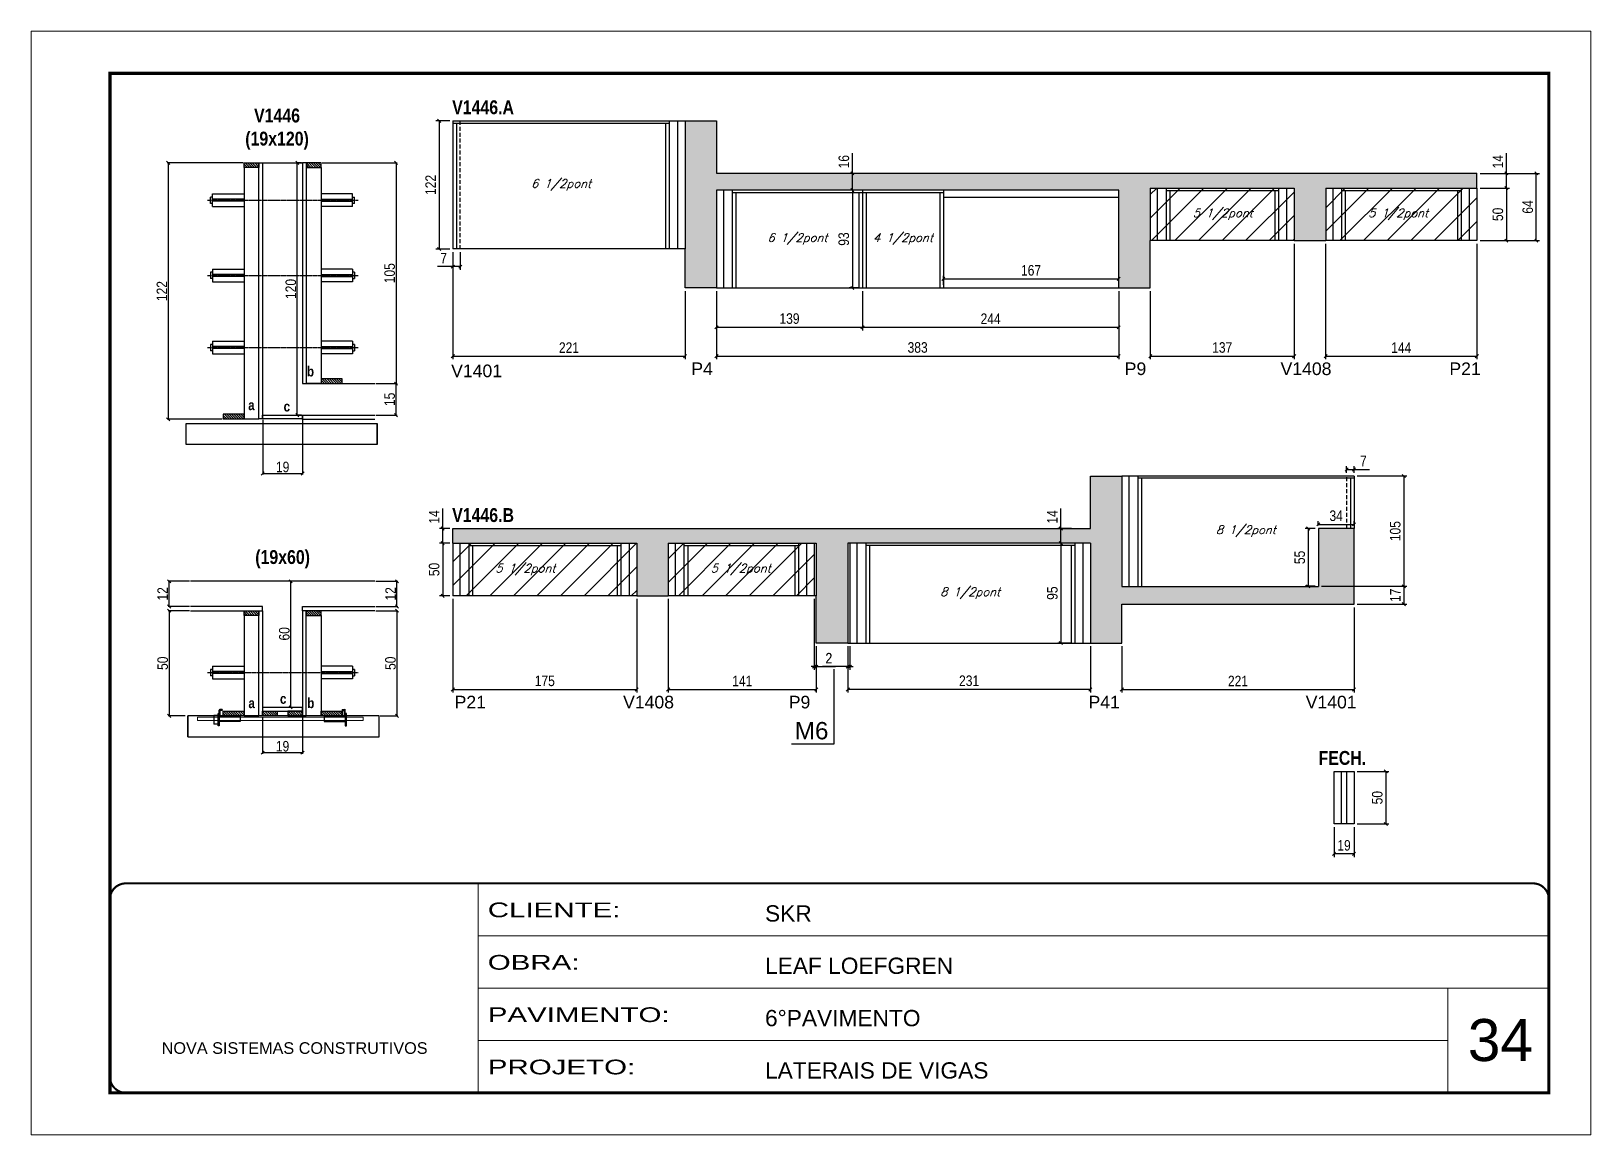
# Model space of a CAD drawing. Extents: x 3309 to 9563, y -2522 to 14608.
# Drawn here: x 4894 to 6379, y 4369 to 5419 of the extents above; entities that cross this region are included whole.
import ezdxf

# ---------------------------------------------------------------- set-up
doc = ezdxf.new("R2010")
doc.units = 0
for name, pattern in [('CONTINUO', [0]), ('DASHED', [0.75, 0.5, -0.25]), ('HIDDEN', [0.375, 0.25, -0.125])]:
    doc.linetypes.add(name, pattern=pattern)
for name, color, linetype in [('5', 5, 'Continuous'), ('barrote', 251, 'Continuous'), ('COTA', 241, 'Continuous'), ('detalhes', 4, 'Continuous'), ('NOMENCLATURA', 7, 'Continuous'), ('Painéis', 200, 'Continuous'), ('presilha', 1, 'Continuous'), ('SARR_2.2x10', 60, 'Continuous'), ('SARR_2.2x7', 40, 'Continuous'), ('SARR_3.5x7', 81, 'Continuous'), ('TENSOR', 3, 'Continuous'), ('texto', 7, 'Continuous')]:
    doc.layers.add(name, color=color, linetype=linetype)
for name, color, linetype, lineweight in [('CARIMBO', 255, 'Continuous', 9), ('CONCRETO', 251, 'Continuous', 25), ('Folhas', 255, 'Continuous', 9), ('Hachura', 251, 'Continuous', 9), ('SARRAFO DE PRESSAO', 251, 'DASHED', 9), ('SCO-___-LAJ', 2, 'Continuous', 0)]:
    doc.layers.add(name, color=color, linetype=linetype, lineweight=lineweight)
doc.styles.add('ARIAL', font='arial.ttf')
doc.styles.add('COTA TECNICA', font='techl___.ttf', dxfattribs={"height": 10})
doc.styles.add('COTA TECNICA 2X', font='techl___.ttf', dxfattribs={"height": 10})
doc.styles.add('Romans', font='romans.shx')
doc.styles.get("Standard").update_dxf_attribs({"font": 'arial.ttf'})
doc.styles.add('TECNICA', font='techb___.ttf', dxfattribs={"height": 10})
doc.styles.add('Tecnologia', font='')
doc.styles.get('Tecnologia').set_extended_font_data('Forgotten Futurist')
doc.dimstyles.new('PAINEL', dxfattribs={"dimtxt": 10, "dimasz": 3, "dimexe": 3, "dimexo": 3, "dimgap": 3, "dimtad": 1, "dimdec": 1, "dimzin": 12, "dimdsep": 46, "dimtxsty": 'COTA TECNICA', "dimblk1": 'OBLIQUE', "dimblk2": 'OBLIQUE', "dimsah": 1, "dimcen": 0.9, "dimclrd": 4, "dimclre": 4, "dimclrt": 240, "dimadec": 1, "dimazin": 3, "dimtfac": 1, "dimtdec": 1, "dimtmove": 0, "dimatfit": 3, "dimfxl": 1, "dimtolj": 1, "dimtzin": 12, "dimarcsym": 0})
doc.dimstyles.new('SECAO', dxfattribs={"dimscale": 0.333333, "dimtxt": 5, "dimasz": 9, "dimexe": 3, "dimexo": 3, "dimgap": 3, "dimtad": 1, "dimdec": 1, "dimlfac": 0.5, "dimzin": 12, "dimdsep": 46, "dimtxsty": 'COTA TECNICA 2X', "dimblk1": 'OBLIQUE', "dimblk2": 'OBLIQUE', "dimsah": 1, "dimcen": 0.9, "dimclrd": 4, "dimclre": 4, "dimclrt": 240, "dimadec": 1, "dimazin": 3, "dimtfac": 1, "dimtdec": 1, "dimtmove": 0, "dimatfit": 3, "dimfxl": 1, "dimtolj": 1, "dimtzin": 12, "dimarcsym": 0})
pattern_1 = [(135, (38350.264, -118744.3131), (-1.122532015, -1.122532015), [])]

msp = doc.modelspace()

# ---------------------------------------------------------------- texts
at = {"layer": '5', "linetype": 'Continuous'}
for s, p in [('V1401', (5294.22, 5090.1)), ('P4', (5522.94, 5092.1)), ('P9', (5935.58, 5092.1)), ('V1408', (6083.96, 5092.1)), ('P21', (6244.73, 5092.1)), ('P21', (5297.56, 4774.95)), ('V1408', (5457.96, 4774.95)), ('P9', (5615.73, 4774.95)), ('P41', (5901.11, 4774.95)), ('V1401', (6107.91, 4774.95))]:
    msp.add_text(s, height=12, rotation=0.00004, dxfattribs=at).set_placement(p)
at = {"layer": 'CARIMBO', "style": 'ARIAL'}
msp.add_text('34', height=40, dxfattribs=at).set_placement((6262.23, 4439.4))
at = {"layer": 'detalhes', "style": 'TECNICA'}
for s, p in [('b', (5156.95, 5090.78)), ('a', (5100.98, 5058.74)), ('c', (5134.76, 5057.45)), ('a', (5101.25, 4775.22)), ('c', (5131.27, 4779.33)), ('b', (5157.23, 4775.21))]:
    msp.add_text(s, height=9.6, dxfattribs=at).set_placement(p)
at = {"layer": 'NOMENCLATURA', "style": 'TECNICA'}
for s, p in [('V1446.A', (5295.22, 5340.29)), ('V1446.B', (5295.22, 4952.29)), ('FECH.', (6120.11, 4721.24))]:
    msp.add_text(s, height=13.2, dxfattribs=at).set_placement(p)
at = {"layer": 'NOMENCLATURA', "linetype": 'Continuous'}
msp.add_text('M6', height=16.5, dxfattribs=at).set_placement((5621.45, 4745.52))
at = {"layer": 'NOMENCLATURA', "char_height": 13.2, "attachment_point": 2, "style": 'TECNICA'}
for s, insert in [('V1446\\P(19x120)', (5128.46, 5345.68)), ('\\P(19x60)', (5133.76, 4947.55))]:
    msp.add_mtext_dynamic_manual_height_columns(s, width=300.2766, gutter_width=1, heights=[0], dxfattribs=dict(at, insert=insert))
at = {"layer": 'texto', "color": 2, "char_height": 8, "attachment_point": 5, "style": 'Romans'}
for s, insert in [('{\\Q19;\\C256;6 1/2pont}', (5398.94, 5273.05)), ('{\\Q19;\\C256;5 1/2pont}', (6028.94, 5245.05)), ('{\\Q19;\\C256;5 1/2pont}', (6195.94, 5245.05)), ('{\\Q19;\\C256;6 1/2pont}', (5623.94, 5221.55)), ('{\\Q19;\\C256;4 1/2pont}', (5724.44, 5221.55)), ('{\\Q19;\\C256;8 1/2pont}', (6050.94, 4943.55)), ('{\\Q19;\\C256;5 1/2pont}', (5364.94, 4907.05)), ('{\\Q19;\\C256;5 1/2pont}', (5569.94, 4907.05)), ('{\\Q19;\\C256;8 1/2pont}', (5788.44, 4884.55))]:
    msp.add_mtext(s, dxfattribs=dict(at, insert=insert))

# ---------------------------------------------------------------- blocks, each defined once
blk = doc.blocks.new('9999999999')
at = {"color": 30, "linetype": 'CONTINUO'}
for p, q in [((98564.6, 34230.2), (98564.6, 34429.4)), ((98564.6, 34379.6), (99584, 34379.6)), ((98564.6, 34329.8), (99488, 34329.8)), ((99584, 34329.8), (99488, 34329.8)), ((99488, 34329.8), (99488, 34230.2)), ((98564.6, 34280), (99488, 34280))]:
    blk.add_line(p, q, dxfattribs=at)
at = {"color": 30, "linetype": 'CONTINUO', "const_width": 2}
blk.add_lwpolyline([(99584, 34230.2), (99584, 34414.4, 0.414214), (99569, 34429.4), (98229, 34429.4, 0.414214), (98214, 34414.4), (98214, 34245.2, 0.414214), (98229, 34230.2), (99584, 34230.2)], format="xyb", dxfattribs=at)
at = {"layer": 'Folhas'}
blk.add_lwpolyline([(98139, 34190.2), (99624, 34190.2), (99624, 35240.2), (98139, 35240.2)], close=True, dxfattribs=at)
at = {"layer": 'Folhas', "color": 30, "const_width": 3}
blk.add_lwpolyline([(98214, 34230.2), (99584, 34230.2), (99584, 35200.2), (98214, 35200.2)], close=True, dxfattribs=at)
at = {"color": 7, "linetype": 'Continuous', "ltscale": 5, "style": 'ARIAL'}
for s, height, p in [('SKR', 15.48, (98837.7, 34393.1)), ('LEAF LOEFGREN', 15.483, (98837.7, 34343.3)), ('6°PAVIMENTO', 15.483, (98837.7, 34293.5)), ('NOVA SISTEMAS CONSTRUTIVOS', 11.059, (98263.2, 34267.2)), ('LATERAIS DE VIGAS', 15.483, (98837.7, 34243.7))]:
    blk.add_text(s, height=height, dxfattribs=at).set_placement(p)
at = {"layer": 'Folhas', "color": 7, "style": 'Tecnologia', "width": 1.5}
for s, p in [('CLIENTE:', (98573.7, 34397.2)), ('OBRA:', (98573.7, 34347.3)), ('PAVIMENTO:', (98573.7, 34297.5)), ('PROJETO:', (98573.7, 34247.7))]:
    blk.add_text(s, height=14, dxfattribs=at).set_placement(p)
blk = doc.blocks.new('_Oblique')
at = {"color": 0, "linetype": 'ByBlock', "lineweight": -2}
blk.add_line((-0.5, -0.5), (0.5, 0.5), dxfattribs=at)
blk = doc.blocks.new('*D2652')
at = {"layer": 'COTA', "color": 4, "lineweight": -2, "transparency": 16777216}
for p, q in [((5114.8, 5049.4), (5114.8, 4997.5)), ((5152.8, 5049.4), (5152.8, 4997.5)), ((5114.8, 4998.5), (5152.8, 4998.5))]:
    blk.add_line(p, q, dxfattribs=at)
at = {"layer": 'Defpoints', "color": 0, "transparency": 16777216}
for p in [(5114.8, 5050.4), (5152.8, 5050.4), (5152.8, 4998.5)]:
    blk.add_point(p, dxfattribs=at)
at = {"layer": 'COTA', "color": 4, "lineweight": -2, "transparency": 16777216, "xscale": 3, "yscale": 3, "zscale": 3, "rotation": 180}
blk.add_blockref('_Oblique', (5114.8, 4998.5), dxfattribs=at)
at = {"layer": 'COTA', "color": 4, "lineweight": -2, "transparency": 16777216, "xscale": 3, "yscale": 3, "zscale": 3}
blk.add_blockref('_Oblique', (5152.8, 4998.5), dxfattribs=at)
at = {"layer": 'COTA', "color": 240, "transparency": 16777216, "insert": (5133.8, 5004.6), "char_height": 10, "attachment_point": 5, "style": 'COTA TECNICA 2X'}
blk.add_mtext('\\A1;19', dxfattribs=at)
blk = doc.blocks.new('*D2653')
at = {"layer": 'COTA', "color": 4, "lineweight": -2, "transparency": 16777216}
for p, q in [((5171.4, 5294), (5242.8, 5294)), ((5241.8, 5294), (5241.8, 5084)), ((5222.5, 5084), (5242.8, 5084))]:
    blk.add_line(p, q, dxfattribs=at)
at = {"layer": 'Defpoints', "color": 0, "transparency": 16777216}
for p in [(5170.4, 5294), (5221.5, 5084, 0), (5241.8, 5084)]:
    blk.add_point(p, dxfattribs=at)
at = {"layer": 'COTA', "color": 4, "lineweight": -2, "transparency": 16777216, "xscale": 3, "yscale": 3, "zscale": 3}
for p, rotation in [((5241.8, 5294), 90), ((5241.8, 5084), 270)]:
    blk.add_blockref('_Oblique', p, dxfattribs=dict(at, rotation=rotation))
at = {"layer": 'COTA', "color": 240, "transparency": 16777216, "insert": (5235.7, 5189), "char_height": 10, "attachment_point": 5, "rotation": 90, "style": 'COTA TECNICA 2X'}
blk.add_mtext('\\A1;105', dxfattribs=at)
blk = doc.blocks.new('*D2654')
at = {"layer": 'COTA', "color": 4, "lineweight": -2, "transparency": 16777216}
for p, q in [((5096.2, 5294), (5023.8, 5294)), ((5024.8, 5294), (5024.8, 5050)), ((5076.2, 5050), (5023.8, 5050))]:
    blk.add_line(p, q, dxfattribs=at)
at = {"layer": 'Defpoints', "color": 0, "transparency": 16777216}
for p in [(5097.2, 5294), (5024.8, 5050), (5077.2, 5050, 0)]:
    blk.add_point(p, dxfattribs=at)
at = {"layer": 'COTA', "color": 4, "lineweight": -2, "transparency": 16777216, "xscale": 3, "yscale": 3, "zscale": 3}
for p, rotation in [((5024.8, 5294), 90), ((5024.8, 5050), 270)]:
    blk.add_blockref('_Oblique', p, dxfattribs=dict(at, rotation=rotation))
at = {"layer": 'COTA', "color": 240, "transparency": 16777216, "insert": (5018.8, 5172), "char_height": 10, "attachment_point": 5, "rotation": 90, "style": 'COTA TECNICA 2X'}
blk.add_mtext('\\A1;122', dxfattribs=at)
blk = doc.blocks.new('*D2655')
at = {"layer": 'COTA', "color": 4, "lineweight": -2, "transparency": 16777216}
for p, q in [((5151.8, 5294), (5146.7, 5294)), ((5147.7, 5054), (5147.7, 5294)), ((5151.8, 5054), (5146.7, 5054))]:
    blk.add_line(p, q, dxfattribs=at)
at = {"layer": 'Defpoints', "color": 0, "transparency": 16777216}
for p in [(5147.7, 5294), (5152.8, 5294), (5152.8, 5054)]:
    blk.add_point(p, dxfattribs=at)
at = {"layer": 'COTA', "color": 4, "lineweight": -2, "transparency": 16777216, "xscale": 3, "yscale": 3, "zscale": 3}
for p, rotation in [((5147.7, 5294), 90), ((5147.7, 5054), 270)]:
    blk.add_blockref('_Oblique', p, dxfattribs=dict(at, rotation=rotation))
at = {"layer": 'COTA', "color": 240, "transparency": 16777216, "insert": (5141.6, 5174), "char_height": 10, "attachment_point": 5, "rotation": 90, "style": 'COTA TECNICA 2X'}
blk.add_mtext('\\A1;120', dxfattribs=at)
blk = doc.blocks.new('*D2656')
at = {"layer": 'COTA', "color": 4, "lineweight": -2, "transparency": 16777216}
for p, q in [((5222.5, 5084), (5242.8, 5084)), ((5241.8, 5054), (5241.8, 5084)), ((5222.5, 5054), (5242.8, 5054))]:
    blk.add_line(p, q, dxfattribs=at)
at = {"layer": 'Defpoints', "color": 0, "transparency": 16777216}
for p in [(5221.5, 5084), (5241.8, 5084), (5221.5, 5054)]:
    blk.add_point(p, dxfattribs=at)
at = {"layer": 'COTA', "color": 4, "lineweight": -2, "transparency": 16777216, "xscale": 3, "yscale": 3, "zscale": 3}
for p, rotation in [((5241.8, 5084), 90), ((5241.8, 5054), 270)]:
    blk.add_blockref('_Oblique', p, dxfattribs=dict(at, rotation=rotation))
at = {"layer": 'COTA', "color": 240, "transparency": 16777216, "insert": (5235.7, 5069), "char_height": 10, "attachment_point": 5, "rotation": 90, "style": 'COTA TECNICA 2X'}
blk.add_mtext('\\A1;15', dxfattribs=at)
blk = doc.blocks.new('*D2657')
at = {"layer": 'COTA', "color": 4, "lineweight": -2, "transparency": 16777216}
for p, q in [((5114.7, 4766.9), (5114.7, 4731.8)), ((5152.7, 4766.9), (5152.7, 4731.8)), ((5152.7, 4732.8), (5114.7, 4732.8))]:
    blk.add_line(p, q, dxfattribs=at)
at = {"layer": 'Defpoints', "color": 0, "transparency": 16777216}
for p in [(5114.7, 4767.9), (5152.7, 4767.9), (5114.7, 4732.8)]:
    blk.add_point(p, dxfattribs=at)
at = {"layer": 'COTA', "color": 4, "lineweight": -2, "transparency": 16777216, "xscale": 3, "yscale": 3, "zscale": 3, "rotation": 180}
blk.add_blockref('_Oblique', (5114.7, 4732.8), dxfattribs=at)
at = {"layer": 'COTA', "color": 4, "lineweight": -2, "transparency": 16777216, "xscale": 3, "yscale": 3, "zscale": 3}
blk.add_blockref('_Oblique', (5152.7, 4732.8), dxfattribs=at)
at = {"layer": 'COTA', "color": 240, "transparency": 16777216, "insert": (5133.7, 4738.9), "char_height": 10, "attachment_point": 5, "style": 'COTA TECNICA 2X'}
blk.add_mtext('\\A1;19', dxfattribs=at)
blk = doc.blocks.new('PRESILHA METÁLICA 1')
at = {"layer": 'presilha'}
for p, q in [((0, 13), (6, 13)), ((0, 13), (0, 0)), ((6, 0), (0, 0)), ((6, 15.5), (7.5, 15.5)), ((6, -2.5), (6, 15.5)), ((6, 13), (6, 0)), ((7.5, 10.6), (7.5, 19.9)), ((7.5, 15.5), (7.5, -2.5)), ((37.5, 4.1), (7.5, 4.1)), ((12, 21), (8.6, 21)), ((9, 11.6), (9, 18.9)), ((12, 19.5), (9.6, 19.5)), ((37.5, 11), (9.6, 11)), ((12, 21), (12, 19.5)), ((37.5, 11), (37.5, 4.1)), ((7.5, -2.5), (6, -2.5))]:
    blk.add_line(p, q, dxfattribs=at)
for centre, radius, start, end in [((8.6, 19.9), 1.14, 90, 180), ((9.6, 18.9), 0.57, 90, 180), ((9.6, 11.6), 0.57, 180, 270)]:
    blk.add_arc(centre, radius, start, end, dxfattribs=at)
blk = doc.blocks.new('PRESILHA METÁLICA 2')
at = {"layer": 'presilha'}
for p, q in [((-5.2, 23.5), (-5.2, 22)), ((-5.2, 23.5), (-1.9, 23.5)), ((-0.8, 14.6), (-0.8, 22.4)), ((-30.8, 13.5), (-30.8, 6.6)), ((-30.8, 13.5), (-2.8, 13.5)), ((-30.8, 6.6), (-0.8, 6.6)), ((-5.2, 22), (-2.8, 22)), ((-2.2, 14.1), (-2.2, 21.4)), ((0.8, 18), (-0.8, 18)), ((-0.8, 18), (-0.8, 0)), ((-0.8, 0), (0.8, 0)), ((0.8, 0), (0.8, 18))]:
    blk.add_line(p, q, dxfattribs=at)
for centre, radius, start, end in [((-1.9, 22.4), 1.14, 0, 90), ((-2.8, 21.4), 0.57, 0, 90), ((-2.8, 14.1), 0.57, 270, 0)]:
    blk.add_arc(centre, radius, start, end, dxfattribs=at)
blk = doc.blocks.new('*D2658')
at = {"layer": 'COTA', "color": 4, "lineweight": -2, "transparency": 16777216}
for p, q in [((5045, 4867.9), (5024.7, 4867.9)), ((5025.7, 4867.9), (5025.7, 4767.9)), ((5040.9, 4767.9), (5024.7, 4767.9))]:
    blk.add_line(p, q, dxfattribs=at)
at = {"layer": 'Defpoints', "color": 0, "transparency": 16777216}
for p in [(5046, 4867.9), (5025.7, 4767.9), (5041.9, 4767.9)]:
    blk.add_point(p, dxfattribs=at)
at = {"layer": 'COTA', "color": 4, "lineweight": -2, "transparency": 16777216, "xscale": 3, "yscale": 3, "zscale": 3}
for p, rotation in [((5025.7, 4867.9), 90), ((5025.7, 4767.9), 270)]:
    blk.add_blockref('_Oblique', p, dxfattribs=dict(at, rotation=rotation))
at = {"layer": 'COTA', "color": 240, "transparency": 16777216, "insert": (5019.6, 4817.9), "char_height": 10, "attachment_point": 5, "rotation": 90, "style": 'COTA TECNICA 2X'}
blk.add_mtext('\\A1;50', dxfattribs=at)
blk = doc.blocks.new('*D2659')
at = {"layer": 'COTA', "color": 4, "lineweight": -2, "transparency": 16777216}
for p, q in [((5222.4, 4867.9), (5243.6, 4867.9)), ((5242.6, 4867.9), (5242.6, 4767.9)), ((5226.5, 4767.9), (5243.6, 4767.9))]:
    blk.add_line(p, q, dxfattribs=at)
at = {"layer": 'Defpoints', "color": 0, "transparency": 16777216}
for p in [(5221.4, 4867.9), (5225.5, 4767.9), (5242.6, 4767.9)]:
    blk.add_point(p, dxfattribs=at)
at = {"layer": 'COTA', "color": 4, "lineweight": -2, "transparency": 16777216, "xscale": 3, "yscale": 3, "zscale": 3}
for p, rotation in [((5242.6, 4867.9), 90), ((5242.6, 4767.9), 270)]:
    blk.add_blockref('_Oblique', p, dxfattribs=dict(at, rotation=rotation))
at = {"layer": 'COTA', "color": 240, "transparency": 16777216, "insert": (5236.5, 4817.9), "char_height": 10, "attachment_point": 5, "rotation": 90, "style": 'COTA TECNICA 2X'}
blk.add_mtext('\\A1;50', dxfattribs=at)
blk = doc.blocks.new('*D2660')
at = {"layer": 'COTA', "color": 4, "lineweight": -2, "transparency": 16777216}
for p, q in [((5151.7, 4895.9), (5140.5, 4895.9)), ((5141.5, 4775.9), (5141.5, 4895.9)), ((5151.7, 4775.9), (5140.5, 4775.9))]:
    blk.add_line(p, q, dxfattribs=at)
at = {"layer": 'Defpoints', "color": 0, "transparency": 16777216}
for p in [(5141.5, 4895.9), (5152.7, 4895.9), (5152.7, 4775.9)]:
    blk.add_point(p, dxfattribs=at)
at = {"layer": 'COTA', "color": 4, "lineweight": -2, "transparency": 16777216, "xscale": 3, "yscale": 3, "zscale": 3}
for p, rotation in [((5141.5, 4895.9), 90), ((5141.5, 4775.9), 270)]:
    blk.add_blockref('_Oblique', p, dxfattribs=dict(at, rotation=rotation))
at = {"layer": 'COTA', "color": 240, "transparency": 16777216, "insert": (5135.4, 4845.9), "char_height": 10, "attachment_point": 5, "rotation": 90, "style": 'COTA TECNICA 2X'}
blk.add_mtext('\\A1;60', dxfattribs=at)
blk = doc.blocks.new('*D2661')
at = {"layer": 'COTA', "color": 4, "lineweight": -2, "transparency": 16777216}
for p, q in [((5222.4, 4895.9), (5243.6, 4895.9)), ((5242.6, 4871.9), (5242.6, 4895.9)), ((5222.4, 4871.9), (5243.6, 4871.9))]:
    blk.add_line(p, q, dxfattribs=at)
at = {"layer": 'Defpoints', "color": 0, "transparency": 16777216}
for p in [(5221.4, 4895.9), (5242.6, 4895.9), (5221.4, 4871.9)]:
    blk.add_point(p, dxfattribs=at)
at = {"layer": 'COTA', "color": 4, "lineweight": -2, "transparency": 16777216, "xscale": 3, "yscale": 3, "zscale": 3}
for p, rotation in [((5242.6, 4895.9), 90), ((5242.6, 4871.9), 270)]:
    blk.add_blockref('_Oblique', p, dxfattribs=dict(at, rotation=rotation))
at = {"layer": 'COTA', "color": 240, "transparency": 16777216, "insert": (5236.6, 4883.9), "char_height": 10, "attachment_point": 5, "rotation": 90, "style": 'COTA TECNICA 2X'}
blk.add_mtext('\\A1;12', dxfattribs=at)
blk = doc.blocks.new('*D2662')
at = {"layer": 'COTA', "color": 4, "lineweight": -2, "transparency": 16777216}
for p, q in [((5045, 4895.9), (5024.7, 4895.9)), ((5025.7, 4871.9), (5025.7, 4895.9)), ((5045, 4871.9), (5024.7, 4871.9))]:
    blk.add_line(p, q, dxfattribs=at)
at = {"layer": 'Defpoints', "color": 0, "transparency": 16777216}
for p in [(5025.7, 4895.9), (5046, 4895.9), (5046, 4871.9)]:
    blk.add_point(p, dxfattribs=at)
at = {"layer": 'COTA', "color": 4, "lineweight": -2, "transparency": 16777216, "xscale": 3, "yscale": 3, "zscale": 3}
for p, rotation in [((5025.7, 4895.9), 90), ((5025.7, 4871.9), 270)]:
    blk.add_blockref('_Oblique', p, dxfattribs=dict(at, rotation=rotation))
at = {"layer": 'COTA', "color": 240, "transparency": 16777216, "insert": (5019.6, 4883.9), "char_height": 10, "attachment_point": 5, "rotation": 90, "style": 'COTA TECNICA 2X'}
blk.add_mtext('\\A1;12', dxfattribs=at)
blk = doc.blocks.new('*D2663')
at = {"layer": 'COTA', "color": 4, "lineweight": -2, "transparency": 16777216}
for p, q in [((5295.9, 5209), (5295.9, 5107.1)), ((5516.9, 5172), (5516.9, 5107.1)), ((5295.9, 5110.1), (5516.9, 5110.1))]:
    blk.add_line(p, q, dxfattribs=at)
at = {"layer": 'Defpoints', "color": 0, "transparency": 16777216}
for p in [(5295.9, 5212), (5516.9, 5175), (5516.9, 5110.1)]:
    blk.add_point(p, dxfattribs=at)
at = {"layer": 'COTA', "color": 4, "lineweight": -2, "transparency": 16777216, "xscale": 3, "yscale": 3, "zscale": 3, "rotation": 180}
blk.add_blockref('_Oblique', (5295.9, 5110.1), dxfattribs=at)
at = {"layer": 'COTA', "color": 4, "lineweight": -2, "transparency": 16777216, "xscale": 3, "yscale": 3, "zscale": 3}
blk.add_blockref('_Oblique', (5516.9, 5110.1), dxfattribs=at)
at = {"layer": 'COTA', "color": 240, "transparency": 16777216, "insert": (5406.4, 5118.2), "char_height": 10, "attachment_point": 5, "style": 'COTA TECNICA'}
blk.add_mtext('\\A1;221', dxfattribs=at)
blk = doc.blocks.new('*D2664')
at = {"layer": 'COTA', "color": 4, "lineweight": -2, "transparency": 16777216}
for p, q in [((5292.9, 5334), (5279.8, 5334)), ((5282.8, 5334), (5282.8, 5212)), ((5292.9, 5212), (5279.8, 5212))]:
    blk.add_line(p, q, dxfattribs=at)
at = {"layer": 'Defpoints', "color": 0, "transparency": 16777216}
for p in [(5295.9, 5334), (5282.8, 5212), (5295.9, 5212)]:
    blk.add_point(p, dxfattribs=at)
at = {"layer": 'COTA', "color": 4, "lineweight": -2, "transparency": 16777216, "xscale": 3, "yscale": 3, "zscale": 3}
for p, rotation in [((5282.8, 5334), 90), ((5282.8, 5212), 270)]:
    blk.add_blockref('_Oblique', p, dxfattribs=dict(at, rotation=rotation))
at = {"layer": 'COTA', "color": 240, "transparency": 16777216, "insert": (5274.7, 5273), "char_height": 10, "attachment_point": 5, "rotation": 90, "style": 'COTA TECNICA'}
blk.add_mtext('\\A1;122', dxfattribs=at)
blk = doc.blocks.new('*D2665')
at = {"layer": 'COTA', "color": 4, "lineweight": -2, "transparency": 16777216}
for p, q in [((5295.9, 5209), (5295.9, 5192.3)), ((5302.9, 5209), (5302.9, 5192.3)), ((5295.9, 5195.3), (5281.2, 5195.3)), ((5302.9, 5195.3), (5295.9, 5195.3))]:
    blk.add_line(p, q, dxfattribs=at)
at = {"layer": 'Defpoints', "color": 0, "transparency": 16777216}
for p in [(5295.9, 5212), (5302.9, 5212), (5295.9, 5195.3)]:
    blk.add_point(p, dxfattribs=at)
at = {"layer": 'COTA', "color": 4, "lineweight": -2, "transparency": 16777216, "xscale": 3, "yscale": 3, "zscale": 3, "rotation": 180}
blk.add_blockref('_Oblique', (5295.9, 5195.3), dxfattribs=at)
at = {"layer": 'COTA', "color": 4, "lineweight": -2, "transparency": 16777216, "xscale": 3, "yscale": 3, "zscale": 3}
blk.add_blockref('_Oblique', (5302.9, 5195.3), dxfattribs=at)
at = {"layer": 'COTA', "color": 240, "transparency": 16777216, "insert": (5287.1, 5203.3), "char_height": 10, "attachment_point": 5, "style": 'COTA TECNICA'}
blk.add_mtext('\\A1;7', dxfattribs=at)
blk = doc.blocks.new('*D2666')
at = {"layer": 'COTA', "color": 4, "lineweight": -2, "transparency": 16777216}
for p, q in [((5546.9, 5172), (5546.9, 5107.1)), ((5929.9, 5172), (5929.9, 5107.1)), ((5546.9, 5110.1), (5929.9, 5110.1))]:
    blk.add_line(p, q, dxfattribs=at)
at = {"layer": 'Defpoints', "color": 0, "transparency": 16777216}
for p in [(5546.9, 5175), (5929.9, 5175), (5929.9, 5110.1)]:
    blk.add_point(p, dxfattribs=at)
at = {"layer": 'COTA', "color": 4, "lineweight": -2, "transparency": 16777216, "xscale": 3, "yscale": 3, "zscale": 3, "rotation": 180}
blk.add_blockref('_Oblique', (5546.9, 5110.1), dxfattribs=at)
at = {"layer": 'COTA', "color": 4, "lineweight": -2, "transparency": 16777216, "xscale": 3, "yscale": 3, "zscale": 3}
blk.add_blockref('_Oblique', (5929.9, 5110.1), dxfattribs=at)
at = {"layer": 'COTA', "color": 240, "transparency": 16777216, "insert": (5738.4, 5118.3), "char_height": 10, "attachment_point": 5, "style": 'COTA TECNICA'}
blk.add_mtext('\\A1;383', dxfattribs=at)
blk = doc.blocks.new('*D2667')
at = {"layer": 'COTA', "color": 4, "lineweight": -2, "transparency": 16777216}
for p, q in [((5546.9, 5172), (5546.9, 5134.6)), ((5685.9, 5172), (5685.9, 5134.6)), ((5546.9, 5137.6), (5685.9, 5137.6))]:
    blk.add_line(p, q, dxfattribs=at)
at = {"layer": 'Defpoints', "color": 0, "transparency": 16777216}
for p in [(5546.9, 5175), (5685.9, 5175), (5685.9, 5137.6)]:
    blk.add_point(p, dxfattribs=at)
at = {"layer": 'COTA', "color": 4, "lineweight": -2, "transparency": 16777216, "xscale": 3, "yscale": 3, "zscale": 3, "rotation": 180}
blk.add_blockref('_Oblique', (5546.9, 5137.6), dxfattribs=at)
at = {"layer": 'COTA', "color": 4, "lineweight": -2, "transparency": 16777216, "xscale": 3, "yscale": 3, "zscale": 3}
blk.add_blockref('_Oblique', (5685.9, 5137.6), dxfattribs=at)
at = {"layer": 'COTA', "color": 240, "transparency": 16777216, "insert": (5616.4, 5145.8), "char_height": 10, "attachment_point": 5, "style": 'COTA TECNICA'}
blk.add_mtext('\\A1;139', dxfattribs=at)
blk = doc.blocks.new('*D2668')
at = {"layer": 'COTA', "color": 4, "lineweight": -2, "transparency": 16777216}
for p, q in [((5685.9, 5172), (5685.9, 5134.6)), ((5929.9, 5172), (5929.9, 5134.6)), ((5685.9, 5137.6), (5929.9, 5137.6))]:
    blk.add_line(p, q, dxfattribs=at)
at = {"layer": 'Defpoints', "color": 0, "transparency": 16777216}
for p in [(5685.9, 5175), (5929.9, 5175), (5929.9, 5137.6)]:
    blk.add_point(p, dxfattribs=at)
at = {"layer": 'COTA', "color": 4, "lineweight": -2, "transparency": 16777216, "xscale": 3, "yscale": 3, "zscale": 3, "rotation": 180}
blk.add_blockref('_Oblique', (5685.9, 5137.6), dxfattribs=at)
at = {"layer": 'COTA', "color": 4, "lineweight": -2, "transparency": 16777216, "xscale": 3, "yscale": 3, "zscale": 3}
blk.add_blockref('_Oblique', (5929.9, 5137.6), dxfattribs=at)
at = {"layer": 'COTA', "color": 240, "transparency": 16777216, "insert": (5807.9, 5145.7), "char_height": 10, "attachment_point": 5, "style": 'COTA TECNICA'}
blk.add_mtext('\\A1;244', dxfattribs=at)
blk = doc.blocks.new('*D2670')
at = {"layer": 'COTA', "color": 4, "lineweight": -2, "transparency": 16777216}
for p, q in [((5762.9, 5178), (5762.9, 5186.6)), ((5762.9, 5183.6), (5929.9, 5183.6)), ((5929.9, 5178), (5929.9, 5186.6))]:
    blk.add_line(p, q, dxfattribs=at)
at = {"layer": 'Defpoints', "color": 0, "transparency": 16777216}
for p in [(5929.9, 5183.6), (5762.9, 5175), (5929.9, 5175)]:
    blk.add_point(p, dxfattribs=at)
at = {"layer": 'COTA', "color": 4, "lineweight": -2, "transparency": 16777216, "xscale": 3, "yscale": 3, "zscale": 3, "rotation": 180}
blk.add_blockref('_Oblique', (5762.9, 5183.6), dxfattribs=at)
at = {"layer": 'COTA', "color": 4, "lineweight": -2, "transparency": 16777216, "xscale": 3, "yscale": 3, "zscale": 3}
blk.add_blockref('_Oblique', (5929.9, 5183.6), dxfattribs=at)
at = {"layer": 'COTA', "color": 240, "transparency": 16777216, "insert": (5846.4, 5191.7), "char_height": 10, "attachment_point": 5, "style": 'COTA TECNICA'}
blk.add_mtext('\\A1;167', dxfattribs=at)
blk = doc.blocks.new('*D2672')
at = {"layer": 'COTA', "color": 4, "lineweight": -2, "transparency": 16777216}
for p, q in [((6096.9, 5217), (6096.9, 5107.1)), ((5959.9, 5172), (5959.9, 5107.1)), ((5959.9, 5110.1), (6096.9, 5110.1))]:
    blk.add_line(p, q, dxfattribs=at)
at = {"layer": 'Defpoints', "color": 0, "transparency": 16777216}
for p in [(6096.9, 5220), (5959.9, 5175), (6096.9, 5110.1)]:
    blk.add_point(p, dxfattribs=at)
at = {"layer": 'COTA', "color": 4, "lineweight": -2, "transparency": 16777216, "xscale": 3, "yscale": 3, "zscale": 3, "rotation": 180}
blk.add_blockref('_Oblique', (5959.9, 5110.1), dxfattribs=at)
at = {"layer": 'COTA', "color": 4, "lineweight": -2, "transparency": 16777216, "xscale": 3, "yscale": 3, "zscale": 3}
blk.add_blockref('_Oblique', (6096.9, 5110.1), dxfattribs=at)
at = {"layer": 'COTA', "color": 240, "transparency": 16777216, "insert": (6028.4, 5118.3), "char_height": 10, "attachment_point": 5, "style": 'COTA TECNICA'}
blk.add_mtext('\\A1;137', dxfattribs=at)
blk = doc.blocks.new('*D2674')
at = {"layer": 'COTA', "color": 4, "lineweight": -2, "transparency": 16777216}
for p, q in [((6126.9, 5217), (6126.9, 5107.1)), ((6270.9, 5217), (6270.9, 5107.1)), ((6126.9, 5110.1), (6270.9, 5110.1))]:
    blk.add_line(p, q, dxfattribs=at)
at = {"layer": 'Defpoints', "color": 0, "transparency": 16777216}
for p in [(6126.9, 5220), (6270.9, 5220), (6270.9, 5110.1)]:
    blk.add_point(p, dxfattribs=at)
at = {"layer": 'COTA', "color": 4, "lineweight": -2, "transparency": 16777216, "xscale": 3, "yscale": 3, "zscale": 3, "rotation": 180}
blk.add_blockref('_Oblique', (6126.9, 5110.1), dxfattribs=at)
at = {"layer": 'COTA', "color": 4, "lineweight": -2, "transparency": 16777216, "xscale": 3, "yscale": 3, "zscale": 3}
blk.add_blockref('_Oblique', (6270.9, 5110.1), dxfattribs=at)
at = {"layer": 'COTA', "color": 240, "transparency": 16777216, "insert": (6198.9, 5118.2), "char_height": 10, "attachment_point": 5, "style": 'COTA TECNICA'}
blk.add_mtext('\\A1;144', dxfattribs=at)
blk = doc.blocks.new('*D2675')
at = {"layer": 'COTA', "color": 4, "lineweight": -2, "transparency": 16777216}
for p, q in [((6273.9, 5270), (6302, 5270)), ((6299, 5270), (6299, 5220)), ((6273.9, 5220), (6302, 5220))]:
    blk.add_line(p, q, dxfattribs=at)
at = {"layer": 'Defpoints', "color": 0, "transparency": 16777216}
for p in [(6270.9, 5270), (6270.9, 5220), (6299, 5220)]:
    blk.add_point(p, dxfattribs=at)
at = {"layer": 'COTA', "color": 4, "lineweight": -2, "transparency": 16777216, "xscale": 3, "yscale": 3, "zscale": 3}
for p, rotation in [((6299, 5270), 90), ((6299, 5220), 270)]:
    blk.add_blockref('_Oblique', p, dxfattribs=dict(at, rotation=rotation))
at = {"layer": 'COTA', "color": 240, "transparency": 16777216, "insert": (6290.9, 5245), "char_height": 10, "attachment_point": 5, "rotation": 90, "style": 'COTA TECNICA'}
blk.add_mtext('\\A1;50', dxfattribs=at)
blk = doc.blocks.new('*D2676')
at = {"layer": 'COTA', "color": 4, "lineweight": -2, "transparency": 16777216}
for p, q in [((6299, 5284), (6299, 5303.2)), ((6273.9, 5284), (6302, 5284)), ((6299, 5270), (6299, 5284)), ((6273.9, 5270), (6302, 5270))]:
    blk.add_line(p, q, dxfattribs=at)
at = {"layer": 'Defpoints', "color": 0, "transparency": 16777216}
for p in [(6270.9, 5284), (6299, 5284), (6270.9, 5270)]:
    blk.add_point(p, dxfattribs=at)
at = {"layer": 'COTA', "color": 4, "lineweight": -2, "transparency": 16777216, "xscale": 3, "yscale": 3, "zscale": 3}
for p, rotation in [((6299, 5284), 90), ((6299, 5270), 270)]:
    blk.add_blockref('_Oblique', p, dxfattribs=dict(at, rotation=rotation))
at = {"layer": 'COTA', "color": 240, "transparency": 16777216, "insert": (6290.9, 5295.1), "char_height": 10, "attachment_point": 5, "rotation": 90, "style": 'COTA TECNICA'}
blk.add_mtext('\\A1;14', dxfattribs=at)
blk = doc.blocks.new('*D2677')
at = {"layer": 'COTA', "color": 4, "lineweight": -2, "transparency": 16777216}
for p, q in [((6273.9, 5284), (6330.5, 5284)), ((6327.5, 5220), (6327.5, 5284)), ((6273.9, 5220), (6330.5, 5220))]:
    blk.add_line(p, q, dxfattribs=at)
at = {"layer": 'Defpoints', "color": 0, "transparency": 16777216}
for p in [(6270.9, 5284), (6327.5, 5284), (6270.9, 5220)]:
    blk.add_point(p, dxfattribs=at)
at = {"layer": 'COTA', "color": 4, "lineweight": -2, "transparency": 16777216, "xscale": 3, "yscale": 3, "zscale": 3}
for p, rotation in [((6327.5, 5284), 90), ((6327.5, 5220), 270)]:
    blk.add_blockref('_Oblique', p, dxfattribs=dict(at, rotation=rotation))
at = {"layer": 'COTA', "color": 240, "transparency": 16777216, "insert": (6319.4, 5252), "char_height": 10, "attachment_point": 5, "rotation": 90, "style": 'COTA TECNICA'}
blk.add_mtext('\\A1;64', dxfattribs=at)
blk = doc.blocks.new('*D2682')
at = {"layer": 'COTA', "color": 4, "lineweight": -2, "transparency": 16777216}
for p, q in [((5295.9, 4879.1), (5295.9, 4790)), ((5470.9, 4879.1), (5470.9, 4790)), ((5295.9, 4793), (5470.9, 4793))]:
    blk.add_line(p, q, dxfattribs=at)
at = {"layer": 'Defpoints', "color": 0, "transparency": 16777216}
for p in [(5295.9, 4882.1), (5470.9, 4882.1), (5470.9, 4793)]:
    blk.add_point(p, dxfattribs=at)
at = {"layer": 'COTA', "color": 4, "lineweight": -2, "transparency": 16777216, "xscale": 3, "yscale": 3, "zscale": 3, "rotation": 180}
blk.add_blockref('_Oblique', (5295.9, 4793), dxfattribs=at)
at = {"layer": 'COTA', "color": 4, "lineweight": -2, "transparency": 16777216, "xscale": 3, "yscale": 3, "zscale": 3}
blk.add_blockref('_Oblique', (5470.9, 4793), dxfattribs=at)
at = {"layer": 'COTA', "color": 240, "transparency": 16777216, "insert": (5383.4, 4801.1), "char_height": 10, "attachment_point": 5, "style": 'COTA TECNICA'}
blk.add_mtext('\\A1;175', dxfattribs=at)
blk = doc.blocks.new('*D2678')
at = {"layer": 'COTA', "color": 4, "lineweight": -2, "transparency": 16777216}
for p, q in [((5500.9, 4879.1), (5500.9, 4790)), ((5641.9, 4834.1), (5641.9, 4790)), ((5500.9, 4793), (5641.9, 4793))]:
    blk.add_line(p, q, dxfattribs=at)
at = {"layer": 'Defpoints', "color": 0, "transparency": 16777216}
for p in [(5500.9, 4882.1), (5641.9, 4837.1), (5641.9, 4793)]:
    blk.add_point(p, dxfattribs=at)
at = {"layer": 'COTA', "color": 4, "lineweight": -2, "transparency": 16777216, "xscale": 3, "yscale": 3, "zscale": 3, "rotation": 180}
blk.add_blockref('_Oblique', (5500.9, 4793), dxfattribs=at)
at = {"layer": 'COTA', "color": 4, "lineweight": -2, "transparency": 16777216, "xscale": 3, "yscale": 3, "zscale": 3}
blk.add_blockref('_Oblique', (5641.9, 4793), dxfattribs=at)
at = {"layer": 'COTA', "color": 240, "transparency": 16777216, "insert": (5571.4, 4801), "char_height": 10, "attachment_point": 5, "style": 'COTA TECNICA'}
blk.add_mtext('\\A1;141', dxfattribs=at)
blk = doc.blocks.new('*D2683')
at = {"layer": 'COTA', "color": 4, "lineweight": -2, "transparency": 16777216}
for p, q in [((5671.9, 4834.1), (5671.9, 4790)), ((5902.9, 4834.1), (5902.9, 4790)), ((5902.9, 4793), (5671.9, 4793))]:
    blk.add_line(p, q, dxfattribs=at)
at = {"layer": 'Defpoints', "color": 0, "transparency": 16777216}
for p in [(5671.9, 4837.1), (5902.9, 4837.1), (5671.9, 4793)]:
    blk.add_point(p, dxfattribs=at)
at = {"layer": 'COTA', "color": 4, "lineweight": -2, "transparency": 16777216, "xscale": 3, "yscale": 3, "zscale": 3, "rotation": 180}
blk.add_blockref('_Oblique', (5671.9, 4793), dxfattribs=at)
at = {"layer": 'COTA', "color": 4, "lineweight": -2, "transparency": 16777216, "xscale": 3, "yscale": 3, "zscale": 3}
blk.add_blockref('_Oblique', (5902.9, 4793), dxfattribs=at)
at = {"layer": 'COTA', "color": 240, "transparency": 16777216, "insert": (5787.4, 4801.2), "char_height": 10, "attachment_point": 5, "style": 'COTA TECNICA'}
blk.add_mtext('\\A1;231', dxfattribs=at)
blk = doc.blocks.new('*D2685')
at = {"layer": 'COTA', "color": 4, "lineweight": -2, "transparency": 16777216}
for p, q in [((6156.9, 4996.1), (6204.3, 4996.1)), ((6201.3, 4996.1), (6201.3, 4891.1)), ((6122.9, 4891.1), (6204.3, 4891.1))]:
    blk.add_line(p, q, dxfattribs=at)
at = {"layer": 'Defpoints', "color": 0, "transparency": 16777216}
for p in [(6153.9, 4996.1), (6119.9, 4891.1), (6201.3, 4891.1)]:
    blk.add_point(p, dxfattribs=at)
at = {"layer": 'COTA', "color": 4, "lineweight": -2, "transparency": 16777216, "xscale": 3, "yscale": 3, "zscale": 3}
for p, rotation in [((6201.3, 4996.1), 90), ((6201.3, 4891.1), 270)]:
    blk.add_blockref('_Oblique', p, dxfattribs=dict(at, rotation=rotation))
at = {"layer": 'COTA', "color": 240, "transparency": 16777216, "insert": (6193.2, 4943.6), "char_height": 10, "attachment_point": 5, "rotation": 90, "style": 'COTA TECNICA'}
blk.add_mtext('\\A1;105', dxfattribs=at)
blk = doc.blocks.new('*D2686')
at = {"layer": 'COTA', "color": 4, "lineweight": -2, "transparency": 16777216}
for p, q in [((6122.9, 4891.1), (6204.3, 4891.1)), ((6201.3, 4891.1), (6201.3, 4874.1)), ((6156.9, 4874.1), (6204.3, 4874.1))]:
    blk.add_line(p, q, dxfattribs=at)
at = {"layer": 'Defpoints', "color": 0, "transparency": 16777216}
for p in [(6119.9, 4891.1), (6153.9, 4874.1), (6201.3, 4874.1)]:
    blk.add_point(p, dxfattribs=at)
at = {"layer": 'COTA', "color": 4, "lineweight": -2, "transparency": 16777216, "xscale": 3, "yscale": 3, "zscale": 3}
for p, rotation in [((6201.3, 4891.1), 90), ((6201.3, 4874.1), 270)]:
    blk.add_blockref('_Oblique', p, dxfattribs=dict(at, rotation=rotation))
at = {"layer": 'COTA', "color": 240, "transparency": 16777216, "insert": (6193.2, 4882.6), "char_height": 10, "attachment_point": 5, "rotation": 90, "style": 'COTA TECNICA'}
blk.add_mtext('\\A1;17', dxfattribs=at)
blk = doc.blocks.new('*D2687')
at = {"layer": 'COTA', "color": 4, "lineweight": -2, "transparency": 16777216}
for p, q in [((6119.9, 4949.1), (6119.9, 4953)), ((6119.9, 4950), (6153.9, 4950)), ((6153.9, 4949.1), (6153.9, 4953))]:
    blk.add_line(p, q, dxfattribs=at)
at = {"layer": 'Defpoints', "color": 0, "transparency": 16777216}
for p in [(6119.9, 4946.1), (6153.9, 4950), (6153.9, 4946.1)]:
    blk.add_point(p, dxfattribs=at)
at = {"layer": 'COTA', "color": 4, "lineweight": -2, "transparency": 16777216, "xscale": 3, "yscale": 3, "zscale": 3, "rotation": 180}
blk.add_blockref('_Oblique', (6119.9, 4950), dxfattribs=at)
at = {"layer": 'COTA', "color": 4, "lineweight": -2, "transparency": 16777216, "xscale": 3, "yscale": 3, "zscale": 3}
blk.add_blockref('_Oblique', (6153.9, 4950), dxfattribs=at)
at = {"layer": 'COTA', "color": 240, "transparency": 16777216, "insert": (6136.9, 4958.2), "char_height": 10, "attachment_point": 5, "style": 'COTA TECNICA'}
blk.add_mtext('\\A1;34', dxfattribs=at)
blk = doc.blocks.new('*D2688')
at = {"layer": 'COTA', "color": 4, "lineweight": -2, "transparency": 16777216}
for p, q in [((6116.9, 4946.1), (6107.3, 4946.1)), ((6110.3, 4946.1), (6110.3, 4891.1)), ((6116.9, 4891.1), (6107.3, 4891.1))]:
    blk.add_line(p, q, dxfattribs=at)
at = {"layer": 'Defpoints', "color": 0, "transparency": 16777216}
for p in [(6119.9, 4946.1), (6110.3, 4891.1), (6119.9, 4891.1)]:
    blk.add_point(p, dxfattribs=at)
at = {"layer": 'COTA', "color": 4, "lineweight": -2, "transparency": 16777216, "xscale": 3, "yscale": 3, "zscale": 3}
for p, rotation in [((6110.3, 4946.1), 90), ((6110.3, 4891.1), 270)]:
    blk.add_blockref('_Oblique', p, dxfattribs=dict(at, rotation=rotation))
at = {"layer": 'COTA', "color": 240, "transparency": 16777216, "insert": (6102.2, 4918.6), "char_height": 10, "attachment_point": 5, "rotation": 90, "style": 'COTA TECNICA'}
blk.add_mtext('\\A1;55', dxfattribs=at)
blk = doc.blocks.new('*D2689')
at = {"layer": 'COTA', "color": 4, "lineweight": -2, "transparency": 16777216}
for p, q in [((6146.9, 4999.1), (6146.9, 5005.3)), ((6153.9, 4999.1), (6153.9, 5005.3)), ((6146.9, 5002.3), (6153.9, 5002.3)), ((6153.9, 5002.3), (6168.7, 5002.3))]:
    blk.add_line(p, q, dxfattribs=at)
at = {"layer": 'Defpoints', "color": 0, "transparency": 16777216}
for p in [(6146.9, 4996.1), (6153.9, 5002.3), (6153.9, 4996.1)]:
    blk.add_point(p, dxfattribs=at)
at = {"layer": 'COTA', "color": 4, "lineweight": -2, "transparency": 16777216, "xscale": 3, "yscale": 3, "zscale": 3, "rotation": 180}
blk.add_blockref('_Oblique', (6146.9, 5002.3), dxfattribs=at)
at = {"layer": 'COTA', "color": 4, "lineweight": -2, "transparency": 16777216, "xscale": 3, "yscale": 3, "zscale": 3}
blk.add_blockref('_Oblique', (6153.9, 5002.3), dxfattribs=at)
at = {"layer": 'COTA', "color": 240, "transparency": 16777216, "insert": (6162.8, 5010.4), "char_height": 10, "attachment_point": 5, "style": 'COTA TECNICA'}
blk.add_mtext('\\A1;7', dxfattribs=at)
blk = doc.blocks.new('*D2690')
at = {"layer": 'COTA', "color": 4, "lineweight": -2, "transparency": 16777216}
for p, q in [((6153.9, 4871.1), (6153.9, 4790)), ((5932.9, 4834.1), (5932.9, 4790)), ((5932.9, 4793), (6153.9, 4793))]:
    blk.add_line(p, q, dxfattribs=at)
at = {"layer": 'Defpoints', "color": 0, "transparency": 16777216}
for p in [(6153.9, 4874.1), (5932.9, 4837.1), (6153.9, 4793)]:
    blk.add_point(p, dxfattribs=at)
at = {"layer": 'COTA', "color": 4, "lineweight": -2, "transparency": 16777216, "xscale": 3, "yscale": 3, "zscale": 3, "rotation": 180}
blk.add_blockref('_Oblique', (5932.9, 4793), dxfattribs=at)
at = {"layer": 'COTA', "color": 4, "lineweight": -2, "transparency": 16777216, "xscale": 3, "yscale": 3, "zscale": 3}
blk.add_blockref('_Oblique', (6153.9, 4793), dxfattribs=at)
at = {"layer": 'COTA', "color": 240, "transparency": 16777216, "insert": (6043.4, 4801), "char_height": 10, "attachment_point": 5, "style": 'COTA TECNICA'}
blk.add_mtext('\\A1;221', dxfattribs=at)
blk = doc.blocks.new('*D2691')
at = {"layer": 'COTA', "color": 4, "lineweight": -2, "transparency": 16777216}
for p, q in [((5639.9, 4879.1), (5639.9, 4811.7)), ((5641.9, 4834.1), (5641.9, 4811.7)), ((5639.9, 4814.7), (5636.9, 4814.7)), ((5639.9, 4814.7), (5641.9, 4814.7)), ((5641.9, 4814.7), (5660.1, 4814.7))]:
    blk.add_line(p, q, dxfattribs=at)
at = {"layer": 'Defpoints', "color": 0, "transparency": 16777216}
for p in [(5639.9, 4882.1), (5641.9, 4837.1), (5641.9, 4814.7)]:
    blk.add_point(p, dxfattribs=at)
at = {"layer": 'COTA', "color": 4, "lineweight": -2, "transparency": 16777216, "xscale": 3, "yscale": 3, "zscale": 3}
blk.add_blockref('_Oblique', (5639.9, 4814.7), dxfattribs=at)
at = {"layer": 'COTA', "color": 4, "lineweight": -2, "transparency": 16777216, "xscale": 3, "yscale": 3, "zscale": 3, "rotation": 180}
blk.add_blockref('_Oblique', (5641.9, 4814.7), dxfattribs=at)
at = {"layer": 'COTA', "color": 240, "transparency": 16777216, "insert": (5654, 4822.7), "char_height": 10, "attachment_point": 5, "style": 'COTA TECNICA'}
blk.add_mtext('\\A1;2', dxfattribs=at)
blk = doc.blocks.new('*D2692')
at = {"layer": 'COTA', "color": 4, "lineweight": -2, "transparency": 16777216}
for p, q in [((5671.9, 4834.1), (5671.9, 4811.7)), ((5673.9, 4834.1), (5673.9, 4811.7)), ((5671.9, 4814.7), (5647.8, 4814.7)), ((5673.9, 4814.7), (5671.9, 4814.7)), ((5673.9, 4814.7), (5676.9, 4814.7))]:
    blk.add_line(p, q, dxfattribs=at)
at = {"layer": 'Defpoints', "color": 0, "transparency": 16777216}
for p in [(5671.9, 4837.1), (5673.9, 4837.1), (5671.9, 4814.7)]:
    blk.add_point(p, dxfattribs=at)
at = {"layer": 'COTA', "color": 4, "lineweight": -2, "transparency": 16777216, "xscale": 3, "yscale": 3, "zscale": 3}
blk.add_blockref('_Oblique', (5671.9, 4814.7), dxfattribs=at)
at = {"layer": 'COTA', "color": 4, "lineweight": -2, "transparency": 16777216, "xscale": 3, "yscale": 3, "zscale": 3, "rotation": 180}
blk.add_blockref('_Oblique', (5673.9, 4814.7), dxfattribs=at)
at = {"layer": 'COTA', "color": 240, "transparency": 16777216, "insert": (5653.8, 4822.7), "char_height": 10, "attachment_point": 5, "style": 'COTA TECNICA'}
blk.add_mtext('\\A1;2', dxfattribs=at)
blk = doc.blocks.new('*D2693')
at = {"layer": 'COTA', "color": 4, "lineweight": -2, "transparency": 16777216}
for p, q in [((6156.9, 4715), (6187.2, 4715)), ((6184.2, 4715), (6184.2, 4665)), ((6156.9, 4665), (6187.2, 4665))]:
    blk.add_line(p, q, dxfattribs=at)
at = {"layer": 'Defpoints', "color": 0, "transparency": 16777216}
for p in [(6153.9, 4715), (6153.9, 4665), (6184.2, 4665)]:
    blk.add_point(p, dxfattribs=at)
at = {"layer": 'COTA', "color": 4, "lineweight": -2, "transparency": 16777216, "xscale": 3, "yscale": 3, "zscale": 3}
for p, rotation in [((6184.2, 4715), 90), ((6184.2, 4665), 270)]:
    blk.add_blockref('_Oblique', p, dxfattribs=dict(at, rotation=rotation))
at = {"layer": 'COTA', "color": 240, "transparency": 16777216, "insert": (6176.1, 4690), "char_height": 10, "attachment_point": 5, "rotation": 90, "style": 'COTA TECNICA'}
blk.add_mtext('\\A1;50', dxfattribs=at)
blk = doc.blocks.new('*D2694')
at = {"layer": 'COTA', "color": 4, "lineweight": -2, "transparency": 16777216}
for p, q in [((6134.9, 4662), (6134.9, 4633.5)), ((6153.9, 4662), (6153.9, 4633.5)), ((6153.9, 4636.5), (6134.9, 4636.5))]:
    blk.add_line(p, q, dxfattribs=at)
at = {"layer": 'Defpoints', "color": 0, "transparency": 16777216}
for p in [(6134.9, 4665), (6153.9, 4665), (6134.9, 4636.5)]:
    blk.add_point(p, dxfattribs=at)
at = {"layer": 'COTA', "color": 4, "lineweight": -2, "transparency": 16777216, "xscale": 3, "yscale": 3, "zscale": 3, "rotation": 180}
blk.add_blockref('_Oblique', (6134.9, 4636.5), dxfattribs=at)
at = {"layer": 'COTA', "color": 4, "lineweight": -2, "transparency": 16777216, "xscale": 3, "yscale": 3, "zscale": 3}
blk.add_blockref('_Oblique', (6153.9, 4636.5), dxfattribs=at)
at = {"layer": 'COTA', "color": 240, "transparency": 16777216, "insert": (6144.4, 4644.6), "char_height": 10, "attachment_point": 5, "style": 'COTA TECNICA'}
blk.add_mtext('\\A1;19', dxfattribs=at)
blk = doc.blocks.new('*D2695')
at = {"layer": 'COTA', "color": 4, "lineweight": -2, "transparency": 16777216}
for p, q in [((5682.9, 5268), (5673.3, 5268)), ((5676.3, 5268), (5676.3, 5175)), ((5682.9, 5175), (5673.3, 5175))]:
    blk.add_line(p, q, dxfattribs=at)
at = {"layer": 'Defpoints', "color": 0, "transparency": 16777216}
for p in [(5685.9, 5268), (5676.3, 5175), (5685.9, 5175)]:
    blk.add_point(p, dxfattribs=at)
at = {"layer": 'COTA', "color": 4, "lineweight": -2, "transparency": 16777216, "xscale": 3, "yscale": 3, "zscale": 3}
for p, rotation in [((5676.3, 5268), 90), ((5676.3, 5175), 270)]:
    blk.add_blockref('_Oblique', p, dxfattribs=dict(at, rotation=rotation))
at = {"layer": 'COTA', "color": 240, "transparency": 16777216, "insert": (5668.1, 5221.5), "char_height": 10, "attachment_point": 5, "rotation": 90, "style": 'COTA TECNICA'}
blk.add_mtext('\\A1;93', dxfattribs=at)
blk = doc.blocks.new('*D2696')
at = {"layer": 'COTA', "color": 4, "lineweight": -2, "transparency": 16777216}
for p, q in [((5676.3, 5284), (5676.3, 5303.1)), ((5682.9, 5284), (5673.3, 5284)), ((5676.3, 5268), (5676.3, 5284)), ((5682.9, 5268), (5673.3, 5268))]:
    blk.add_line(p, q, dxfattribs=at)
at = {"layer": 'Defpoints', "color": 0, "transparency": 16777216}
for p in [(5676.3, 5284), (5685.9, 5284), (5685.9, 5268)]:
    blk.add_point(p, dxfattribs=at)
at = {"layer": 'COTA', "color": 4, "lineweight": -2, "transparency": 16777216, "xscale": 3, "yscale": 3, "zscale": 3}
for p, rotation in [((5676.3, 5284), 90), ((5676.3, 5268), 270)]:
    blk.add_blockref('_Oblique', p, dxfattribs=dict(at, rotation=rotation))
at = {"layer": 'COTA', "color": 240, "transparency": 16777216, "insert": (5668.2, 5295.1), "char_height": 10, "attachment_point": 5, "rotation": 90, "style": 'COTA TECNICA'}
blk.add_mtext('\\A1;16', dxfattribs=at)
blk = doc.blocks.new('*D2697')
at = {"layer": 'COTA', "color": 4, "lineweight": -2, "transparency": 16777216}
for p, q in [((5884.9, 4932.1), (5871.8, 4932.1)), ((5874.8, 4932.1), (5874.8, 4837.1)), ((5884.9, 4837.1), (5871.8, 4837.1))]:
    blk.add_line(p, q, dxfattribs=at)
at = {"layer": 'Defpoints', "color": 0, "transparency": 16777216}
for p in [(5887.9, 4932.1), (5874.8, 4837.1), (5887.9, 4837.1)]:
    blk.add_point(p, dxfattribs=at)
at = {"layer": 'COTA', "color": 4, "lineweight": -2, "transparency": 16777216, "xscale": 3, "yscale": 3, "zscale": 3}
for p, rotation in [((5874.8, 4932.1), 90), ((5874.8, 4837.1), 270)]:
    blk.add_blockref('_Oblique', p, dxfattribs=dict(at, rotation=rotation))
at = {"layer": 'COTA', "color": 240, "transparency": 16777216, "insert": (5866.7, 4884.6), "char_height": 10, "attachment_point": 5, "rotation": 90, "style": 'COTA TECNICA'}
blk.add_mtext('\\A1;95', dxfattribs=at)
blk = doc.blocks.new('*D2698')
at = {"layer": 'COTA', "color": 4, "lineweight": -2, "transparency": 16777216}
for p, q in [((5874.8, 4946.1), (5874.8, 4965.2)), ((5884.9, 4946.1), (5871.8, 4946.1)), ((5874.8, 4932.1), (5874.8, 4946.1)), ((5884.9, 4932.1), (5871.8, 4932.1))]:
    blk.add_line(p, q, dxfattribs=at)
at = {"layer": 'Defpoints', "color": 0, "transparency": 16777216}
for p in [(5874.8, 4946.1), (5887.9, 4946.1), (5887.9, 4932.1)]:
    blk.add_point(p, dxfattribs=at)
at = {"layer": 'COTA', "color": 4, "lineweight": -2, "transparency": 16777216, "xscale": 3, "yscale": 3, "zscale": 3}
for p, rotation in [((5874.8, 4946.1), 90), ((5874.8, 4932.1), 270)]:
    blk.add_blockref('_Oblique', p, dxfattribs=dict(at, rotation=rotation))
at = {"layer": 'COTA', "color": 240, "transparency": 16777216, "insert": (5866.7, 4957.1), "char_height": 10, "attachment_point": 5, "rotation": 90, "style": 'COTA TECNICA'}
blk.add_mtext('\\A1;14', dxfattribs=at)
blk = doc.blocks.new('*D2699')
at = {"layer": 'COTA', "color": 4, "lineweight": -2, "transparency": 16777216}
for p, q in [((5292.9, 4932.1), (5283.2, 4932.1)), ((5286.2, 4932.1), (5286.2, 4882.1)), ((5292.9, 4882.1), (5283.2, 4882.1))]:
    blk.add_line(p, q, dxfattribs=at)
at = {"layer": 'Defpoints', "color": 0, "transparency": 16777216}
for p in [(5295.9, 4932.1), (5286.2, 4882.1), (5295.9, 4882.1)]:
    blk.add_point(p, dxfattribs=at)
at = {"layer": 'COTA', "color": 4, "lineweight": -2, "transparency": 16777216, "xscale": 3, "yscale": 3, "zscale": 3}
for p, rotation in [((5286.2, 4932.1), 90), ((5286.2, 4882.1), 270)]:
    blk.add_blockref('_Oblique', p, dxfattribs=dict(at, rotation=rotation))
at = {"layer": 'COTA', "color": 240, "transparency": 16777216, "insert": (5278.1, 4907.1), "char_height": 10, "attachment_point": 5, "rotation": 90, "style": 'COTA TECNICA'}
blk.add_mtext('\\A1;50', dxfattribs=at)
blk = doc.blocks.new('*D2700')
at = {"layer": 'COTA', "color": 4, "lineweight": -2, "transparency": 16777216}
for p, q in [((5286.2, 4946.1), (5286.2, 4965.2)), ((5292.9, 4946.1), (5283.2, 4946.1)), ((5286.2, 4932.1), (5286.2, 4946.1)), ((5292.9, 4932.1), (5283.2, 4932.1))]:
    blk.add_line(p, q, dxfattribs=at)
at = {"layer": 'Defpoints', "color": 0, "transparency": 16777216}
for p in [(5286.2, 4946.1), (5295.9, 4946.1), (5295.9, 4932.1)]:
    blk.add_point(p, dxfattribs=at)
at = {"layer": 'COTA', "color": 4, "lineweight": -2, "transparency": 16777216, "xscale": 3, "yscale": 3, "zscale": 3}
for p, rotation in [((5286.2, 4946.1), 90), ((5286.2, 4932.1), 270)]:
    blk.add_blockref('_Oblique', p, dxfattribs=dict(at, rotation=rotation))
at = {"layer": 'COTA', "color": 240, "transparency": 16777216, "insert": (5278.1, 4957.1), "char_height": 10, "attachment_point": 5, "rotation": 90, "style": 'COTA TECNICA'}
blk.add_mtext('\\A1;14', dxfattribs=at)

# ---------------------------------------------------------------- dimensions: what is measured, and where the dimension line sits
at = {"layer": 'COTA'}
for base, p1, p2, angle, dimstyle, picture, middle in [((5282.78, 5212.05), (5295.94, 5334.05), (5295.94, 5212.05), 90, 'PAINEL', '*D2664', (5274.72, 5273.05)), ((5676.33, 5284.05), (5685.94, 5268.05), (5685.94, 5284.05), 90, 'PAINEL', '*D2696', (5668.23, 5295.06)), ((6299.01, 5284.05), (6270.94, 5270.05), (6270.94, 5284.05), 90, 'PAINEL', '*D2676', (6290.94, 5295.11)), ((5024.84, 5049.98, 0), (5097.16, 5293.98), (5077.16, 5049.98), 90, 'SECAO', '*D2654', (5018.78, 5171.98, 0)), ((5147.69, 5293.98), (5152.76, 5053.98), (5152.76, 5293.98), 90, 'SECAO', '*D2655', (5141.58, 5173.98)), ((5241.81, 5083.98, 0), (5170.36, 5293.98), (5221.46, 5083.98), 90, 'SECAO', '*D2653', (5235.7, 5188.98, 0)), ((6327.47, 5284.05), (6270.94, 5220.05), (6270.94, 5284.05), 90, 'PAINEL', '*D2677', (6319.37, 5252.05)), ((5676.33, 5175.05), (5685.94, 5268.05), (5685.94, 5175.05), 90, 'PAINEL', '*D2695', (5668.08, 5221.55)), ((6299.01, 5220.05), (6270.94, 5270.05), (6270.94, 5220.05), 90, 'PAINEL', '*D2675', (6290.9, 5245.05)), ((5929.94, 5110.11), (5546.94, 5175.05), (5929.94, 5175.05), 180, 'PAINEL', '*D2666', (5738.44, 5118.35)), ((5241.81, 5083.98), (5221.46, 5053.98), (5221.46, 5083.98), 90, 'SECAO', '*D2656', (5235.7, 5068.98)), ((6201.31, 4891.05), (6153.94, 4996.05), (6119.94, 4891.05), 90, 'PAINEL', '*D2685', (6193.2, 4943.55)), ((5286.2, 4946.05), (5295.94, 4932.05), (5295.94, 4946.05), 90, 'PAINEL', '*D2700', (5278.13, 4957.11)), ((5874.82, 4946.05), (5887.94, 4932.05), (5887.94, 4946.05), 90, 'PAINEL', '*D2698', (5866.74, 4957.11)), ((6110.31, 4891.05), (6119.94, 4946.05), (6119.94, 4891.05), 90, 'PAINEL', '*D2688', (6102.2, 4918.55)), ((5286.2, 4882.05), (5295.94, 4932.05), (5295.94, 4882.05), 90, 'PAINEL', '*D2699', (5278.09, 4907.05)), ((5874.82, 4837.05), (5887.94, 4932.05), (5887.94, 4837.05), 90, 'PAINEL', '*D2697', (5866.68, 4884.55)), ((5025.68, 4895.86), (5046.03, 4871.86), (5046.03, 4895.86), 90, 'SECAO', '*D2662', (5019.62, 4883.86)), ((5242.64, 4895.86), (5221.42, 4871.86), (5221.42, 4895.86), 90, 'SECAO', '*D2661', (5236.58, 4883.86)), ((6201.31, 4874.05), (6119.94, 4891.05), (6153.94, 4874.05), 90, 'PAINEL', '*D2686', (6193.23, 4882.55)), ((5025.68, 4767.86, 0), (5046.03, 4867.86), (5041.91, 4767.86, 0), 90, 'SECAO', '*D2658', (5019.57, 4817.86, 0)), ((5242.64, 4767.86, 0), (5221.42, 4867.86), (5225.54, 4767.86, 0), 90, 'SECAO', '*D2659', (5236.53, 4817.86, 0)), ((5671.94, 4792.96), (5902.94, 4837.05), (5671.94, 4837.05), 180, 'PAINEL', '*D2683', (5787.44, 4801.18)), ((6184.21, 4665.01), (6153.94, 4715.01), (6153.94, 4665.01), 90, 'PAINEL', '*D2693', (6176.1, 4690.01))]:
    dim = msp.add_linear_dim(base=base, p1=p1, p2=p2, angle=angle, dimstyle=dimstyle, dxfattribs=at)
    dim.commit()
    dim.dimension.update_dxf_attribs({"geometry": picture, "text_midpoint": middle})
for base, p1, p2, picture, middle in [((6096.94, 5110.11), (5959.94, 5175.05), (6096.94, 5220.05), '*D2672', (6028.44, 5118.33)), ((6270.94, 5110.11), (6126.94, 5220.05), (6270.94, 5220.05), '*D2674', (6198.94, 5118.18)), ((5295.94, 5195.27), (5302.94, 5212.05), (5295.94, 5212.05), '*D2665', (5287.08, 5203.35)), ((5516.94, 5110.11), (5295.94, 5212.05), (5516.94, 5175.05), '*D2663', (5406.44, 5118.17)), ((5929.94, 5183.59), (5762.94, 5175.05), (5929.94, 5175.05), '*D2670', (5846.44, 5191.69)), ((5685.94, 5137.59), (5546.94, 5175.05), (5685.94, 5175.05), '*D2667', (5616.44, 5145.83)), ((6153.94, 5002.35), (6146.94, 4996.05), (6153.94, 4996.05), '*D2689', (6162.81, 5010.42)), ((6153.94, 4950), (6119.94, 4946.05), (6153.94, 4946.05), '*D2687', (6136.94, 4958.22)), ((5470.94, 4792.96), (5295.94, 4882.05), (5470.94, 4882.05), '*D2682', (5383.44, 4801.07)), ((5641.94, 4792.96), (5500.94, 4882.05), (5641.94, 4837.05), '*D2678', (5571.44, 4801.03)), ((5641.94, 4814.67), (5639.94, 4882.05), (5641.94, 4837.05), '*D2691', (5654, 4822.67)), ((6153.94, 4792.96), (5932.94, 4837.05), (6153.94, 4874.05), '*D2690', (6043.44, 4801.02)), ((6134.94, 4636.54), (6153.94, 4665.01), (6134.94, 4665.01), '*D2694', (6144.44, 4644.62))]:
    dim = msp.add_linear_dim(base=base, p1=p1, p2=p2, dimstyle='PAINEL', dxfattribs=at)
    dim.commit()
    dim.dimension.update_dxf_attribs({"geometry": picture, "text_midpoint": middle})
dim = msp.add_linear_dim(base=(5929.94, 5137.59), p1=(5685.94, 5175.05), p2=(5929.94, 5175.05), dimstyle='PAINEL', override={"dimtmove": 1}, dxfattribs=at)
dim.commit()
dim.dimension.update_dxf_attribs({"geometry": '*D2668', "text_midpoint": (5807.94, 5145.66)})
for base, p1, p2, dimstyle, picture, middle in [((5152.76, 4998.51), (5114.76, 5050.38), (5152.76, 5050.38), 'SECAO', '*D2652', (5133.76, 4998.51)), ((5671.94, 4814.67), (5673.94, 4837.05), (5671.94, 4837.05), 'PAINEL', '*D2692', (5653.83, 4814.67))]:
    dim = msp.add_linear_dim(base=base, p1=p1, p2=p2, dimstyle=dimstyle, dxfattribs=at)
    dim.commit()
    dim.dimension.update_dxf_attribs({"geometry": picture, "text_midpoint": middle, "dimtype": 160})
for base, p1, p2, angle, picture, middle in [((5141.55, 4895.86), (5152.73, 4775.86), (5152.73, 4895.86), 90, '*D2660', (5141.55, 4845.86)), ((5114.73, 4732.77, 0), (5152.73, 4767.86), (5114.73, 4767.86), 180, '*D2657', (5133.73, 4732.77, 0))]:
    dim = msp.add_linear_dim(base=base, p1=p1, p2=p2, angle=angle, dimstyle='SECAO', dxfattribs=at)
    dim.commit()
    dim.dimension.update_dxf_attribs({"geometry": picture, "text_midpoint": middle, "dimtype": 160})

# ---------------------------------------------------------------- hatches: boundary and pattern name
at = {"layer": 'COTA'}
h = msp.add_hatch(dxfattribs=at)
h.set_pattern_fill('AR-CONC', color=256, scale=0.03)
h.paths.add_polyline_path([(5929.94, 5175.05), (5959.94, 5175.05), (5959.94, 5220.05), (5959.94, 5270.05), (6096.94, 5270.05), (6096.94, 5220.05), (6126.94, 5220.05), (6126.94, 5270.05), (6270.94, 5270.05), (6270.94, 5284.05), (5546.94, 5284.05), (5546.94, 5334.05), (5516.94, 5334.05), (5516.94, 5212.05), (5516.94, 5175.05), (5546.94, 5175.05), (5546.94, 5268.05), (5929.94, 5268.05)])
h = msp.add_hatch(dxfattribs=at)
h.set_pattern_fill('AR-CONC', color=256, scale=0.03)
h.paths.add_polyline_path([(5902.94, 4837.05), (5932.94, 4837.05), (5932.94, 4874.05), (6153.94, 4874.05), (6153.94, 4946.05), (6119.94, 4946.05), (6119.94, 4891.05), (5932.94, 4891.05), (5932.94, 4996.05), (5902.94, 4996.05), (5902.94, 4946.05), (5295.94, 4946.05), (5295.94, 4932.05), (5470.94, 4932.05), (5470.94, 4882.05), (5500.94, 4882.05), (5500.94, 4932.05), (5641.94, 4932.05), (5641.94, 4882.05), (5641.94, 4837.05), (5671.94, 4837.05), (5671.94, 4932.05), (5902.94, 4932.05)])
at = {"layer": 'Hachura', "linetype": 'ByBlock'}
h = msp.add_hatch(dxfattribs=at)
h.set_pattern_fill('ANSI31', color=256, scale=5)
h.paths.add_polyline_path([(6096.94, 5220.05), (6096.94, 5270.05), (5959.94, 5270.05), (5959.94, 5220.05)])
h.paths.add_polyline_path([(6126.94, 5270.05), (6126.94, 5220.05), (6270.94, 5220.05), (6270.94, 5270.05)])
h.paths.add_polyline_path([(5500.94, 4932.05), (5500.94, 4882.05), (5639.94, 4882.05), (5639.94, 4932.05)])
h.paths.add_polyline_path([(5470.94, 4932.05), (5295.94, 4932.05), (5295.94, 4882.05), (5470.94, 4882.05)])
at = {"layer": 'SARR_2.2x10'}
h = msp.add_hatch(dxfattribs=at)
h.set_pattern_fill('ANSI31', color=256, scale=0.5, angle=90)
h.set_pattern_definition([(135, (38270.3938, -118428.1891), (-1.122532015, -1.122532015), [])])
h.paths.add_polyline_path([(5190.36, 5088.38), (5190.36, 5083.98), (5170.36, 5083.98), (5170.36, 5088.38)])
h = msp.add_hatch(dxfattribs=at)
h.set_pattern_fill('ANSI31', color=256, scale=0.5, angle=90)
h.set_pattern_definition([(135, (38363.5938, -118461.7891), (-1.122532015, -1.122532015), [])])
h.paths.add_polyline_path([(5097.16, 5054.78), (5097.16, 5050.38), (5077.16, 5050.38), (5077.16, 5054.78)])
h = msp.add_hatch(dxfattribs=at)
h.set_pattern_fill('ANSI31', color=256, scale=0.5, angle=90)
h.set_pattern_definition([(135, (38270.664, -118744.3131), (-1.122532015, -1.122532015), [])])
h.paths.add_polyline_path([(5077.13, 4772.26), (5077.13, 4767.86), (5097.13, 4767.86), (5097.13, 4772.26)])
h = msp.add_hatch(dxfattribs=at)
h.set_pattern_fill('ANSI31', color=256, scale=0.5, angle=90)
h.set_pattern_definition([(135, (38363.864, -118744.3131), (-1.122532015, -1.122532015), [])])
h.paths.add_polyline_path([(5170.33, 4772.26), (5170.33, 4767.86), (5190.33, 4767.86), (5190.33, 4772.26)])
at = {"layer": 'SARR_2.2x7'}
h = msp.add_hatch(dxfattribs=at)
h.set_pattern_fill('ANSI31', color=256, scale=0.5, angle=90)
h.set_pattern_definition([(135, (38264.3938, -118222.5891), (-1.122532015, -1.122532015), [])])
h.paths.add_polyline_path([(5111.16, 5293.98), (5111.16, 5289.58), (5097.16, 5289.58), (5097.16, 5293.98)])
h = msp.add_hatch(dxfattribs=at)
h.set_pattern_fill('ANSI31', color=256, scale=0.5, angle=90)
h.set_pattern_definition([(135, (38284.3938, -118222.5891), (-1.122532015, -1.122532015), [])])
h.paths.add_polyline_path([(5156.36, 5293.98), (5156.36, 5289.58), (5170.36, 5289.58), (5170.36, 5293.98)])
h = msp.add_hatch(dxfattribs=at)
h.set_pattern_fill('ANSI31', color=256, scale=0.5, angle=90)
h.set_pattern_definition([(135, (38284.664, -118648.7131), (-1.122532015, -1.122532015), [])])
h.paths.add_polyline_path([(5111.13, 4867.86), (5111.13, 4863.46), (5097.13, 4863.46), (5097.13, 4867.86)])
h = msp.add_hatch(dxfattribs=at)
h.set_pattern_fill('ANSI31', color=256, scale=0.5, angle=90)
h.set_pattern_definition([(135, (38264.664, -118648.7131), (-1.122532015, -1.122532015), [])])
h.paths.add_polyline_path([(5156.33, 4867.86), (5156.33, 4863.46), (5170.33, 4863.46), (5170.33, 4867.86)])
h = msp.add_hatch(dxfattribs=at)
h.set_pattern_fill('ANSI31', color=256, scale=0.5, angle=90)
h.set_pattern_definition(pattern_1)
h.paths.add_polyline_path([(5128.73, 4767.86), (5128.73, 4772.26), (5114.73, 4772.26), (5114.73, 4767.86)])
h = msp.add_hatch(dxfattribs=at)
h.set_pattern_fill('ANSI31', color=256, scale=0.5, angle=90)
h.set_pattern_definition(pattern_1)
h.paths.add_polyline_path([(5138.73, 4772.26), (5138.73, 4767.86), (5152.73, 4767.86), (5152.73, 4772.26)])

# ---------------------------------------------------------------- linework, layer by layer
at = {"ltscale": 3}
for p, q in [((5065.16, 5255.4), (5065.16, 5261.4)), ((5067.16, 5261.4), (5065.16, 5261.4)), ((5067.16, 5252.4), (5067.16, 5264.4)), ((5067.16, 5264.4), (5097.16, 5264.4)), ((5097.16, 5259.4), (5067.16, 5259.4)), ((5097.16, 5257.4), (5067.16, 5257.4)), ((5200.36, 5264.4), (5170.36, 5264.4)), ((5170.36, 5259.4), (5200.36, 5259.4)), ((5170.36, 5257.4), (5200.36, 5257.4)), ((5200.36, 5252.4), (5200.36, 5264.4)), ((5200.36, 5261.4), (5202.36, 5261.4)), ((5202.36, 5255.4), (5202.36, 5261.4)), ((5067.16, 5255.4), (5065.16, 5255.4)), ((5067.16, 5252.4), (5097.16, 5252.4)), ((5200.36, 5252.4), (5170.36, 5252.4)), ((5202.36, 5255.4), (5200.36, 5255.4)), ((5065.16, 5189.94), (5065.16, 5183.94)), ((5067.16, 5189.94), (5065.16, 5189.94)), ((5067.16, 5183.94), (5065.16, 5183.94)), ((5067.16, 5192.94), (5067.16, 5180.94)), ((5067.16, 5192.94), (5097.16, 5192.94)), ((5097.16, 5187.94), (5067.16, 5187.94)), ((5097.16, 5185.94), (5067.16, 5185.94)), ((5200.36, 5192.94), (5170.36, 5192.94)), ((5170.36, 5187.94), (5200.36, 5187.94)), ((5170.36, 5185.94), (5200.36, 5185.94)), ((5200.36, 5192.94), (5200.36, 5180.94)), ((5202.36, 5189.94), (5200.36, 5189.94)), ((5200.36, 5183.94), (5202.36, 5183.94)), ((5202.36, 5189.94), (5202.36, 5183.94)), ((5067.16, 5180.94), (5097.16, 5180.94)), ((5200.36, 5180.94), (5170.36, 5180.94)), ((5067.16, 5124.29), (5067.16, 5112.29)), ((5067.16, 5124.29), (5097.16, 5124.29)), ((5200.36, 5124.29), (5170.36, 5124.29)), ((5200.36, 5124.29), (5200.36, 5112.29)), ((5065.16, 5121.29), (5065.16, 5115.29)), ((5067.16, 5121.29), (5065.16, 5121.29)), ((5067.16, 5115.29), (5065.16, 5115.29)), ((5097.16, 5119.29), (5067.16, 5119.29)), ((5097.16, 5117.29), (5067.16, 5117.29)), ((5067.16, 5112.29), (5097.16, 5112.29)), ((5170.36, 5119.29), (5200.36, 5119.29)), ((5170.36, 5117.29), (5200.36, 5117.29)), ((5200.36, 5112.29), (5170.36, 5112.29)), ((5202.36, 5121.29), (5200.36, 5121.29)), ((5200.36, 5115.29), (5202.36, 5115.29)), ((5202.36, 5121.29), (5202.36, 5115.29)), ((5065.13, 4812.03), (5065.13, 4806.03)), ((5067.13, 4812.03), (5065.13, 4812.03)), ((5067.13, 4815.03), (5067.13, 4803.03)), ((5067.13, 4815.03), (5097.13, 4815.03)), ((5200.33, 4815.03), (5170.33, 4815.03)), ((5200.33, 4815.03), (5200.33, 4803.03)), ((5202.33, 4812.03), (5200.33, 4812.03)), ((5202.33, 4812.03), (5202.33, 4806.03)), ((5067.13, 4806.03), (5065.13, 4806.03)), ((5097.13, 4810.03), (5067.13, 4810.03)), ((5097.13, 4808.03), (5067.13, 4808.03)), ((5067.13, 4803.03), (5097.13, 4803.03)), ((5170.33, 4810.03), (5200.33, 4810.03)), ((5170.33, 4808.03), (5200.33, 4808.03)), ((5200.33, 4803.03), (5170.33, 4803.03)), ((5200.33, 4806.03), (5202.33, 4806.03))]:
    msp.add_line(p, q, dxfattribs=at)
at = {"layer": 'barrote'}
msp.add_lwpolyline([(5223.81, 5025.98), (5041.9, 5025.98), (5041.9, 5045.98), (5223.81, 5045.98)], close=True, dxfattribs=at)
at = {"layer": 'barrote', "elevation": 0}
msp.add_lwpolyline([(5043.67, 4747.86), (5225.59, 4747.86), (5225.59, 4767.86), (5043.67, 4767.86)], close=True, dxfattribs=at)
at = {"layer": 'CONCRETO', "linetype": 'Continuous'}
for p, q in [((5114.76, 5293.98), (5152.76, 5293.98)), ((5152.76, 5083.98), (5221.46, 5083.98)), ((5221.42, 4895.86), (5046.03, 4895.86))]:
    msp.add_line(p, q, dxfattribs=at)
at = {"layer": 'COTA'}
for p, q in [((5516.94, 5334.05), (5546.94, 5334.05)), ((5546.94, 5334.05), (5546.94, 5284.05)), ((5546.94, 5284.05), (6270.94, 5284.05)), ((6270.94, 5270.05), (6270.94, 5284.05)), ((5959.94, 5175.05), (5959.94, 5220.05)), ((6096.94, 5220.05), (6126.94, 5220.05)), ((5516.94, 5175.05), (5516.94, 5212.05)), ((5546.94, 5175.05), (5516.94, 5175.05)), ((5929.94, 5175.05), (5959.94, 5175.05)), ((5902.94, 4946.05), (5902.94, 4996.05)), ((5902.94, 4996.05), (5932.94, 4996.05)), ((5295.94, 4932.05), (5295.94, 4946.05)), ((5295.94, 4946.05), (5902.94, 4946.05)), ((6153.94, 4874.05), (6153.94, 4946.05)), ((5470.94, 4882.05), (5500.94, 4882.05)), ((5641.94, 4837.05), (5641.94, 4882.05)), ((5932.94, 4837.05), (5932.94, 4874.05)), ((5932.94, 4874.05), (6153.94, 4874.05)), ((5671.94, 4837.05), (5641.94, 4837.05)), ((5902.94, 4837.05), (5932.94, 4837.05))]:
    msp.add_line(p, q, dxfattribs=at)
at = {"layer": 'detalhes', "color": 250}
for p, q in [((5223.81, 5025.98), (5223.81, 5045.98)), ((5043.67, 4747.86), (5043.67, 4767.86))]:
    msp.add_line(p, q, dxfattribs=at)
at = {"layer": 'NOMENCLATURA', "linetype": 'Continuous'}
for p, q in [((5658.91, 4741.32), (5658.91, 4812.15)), ((5618.37, 4741.32), (5658.91, 4741.32))]:
    msp.add_line(p, q, dxfattribs=at)
at = {"layer": 'Painéis', "linetype": 'ByBlock'}
for p, q in [((5295.94, 5334.05), (5295.94, 5212.05)), ((5295.94, 5334.05), (5516.94, 5334.05)), ((5516.94, 5334.05), (5516.94, 5212.05)), ((5929.94, 5268.05), (5546.94, 5268.05)), ((5546.94, 5268.05), (5546.94, 5175.05)), ((5685.94, 5268.05), (5685.94, 5175.05)), ((5929.94, 5175.05), (5929.94, 5268.05)), ((5959.94, 5270.05), (5959.94, 5220.05)), ((5959.94, 5270.05), (6096.94, 5270.05)), ((6096.94, 5270.05), (6096.94, 5220.05)), ((6126.94, 5270.05), (6126.94, 5220.05)), ((6126.94, 5270.05), (6270.94, 5270.05)), ((6270.94, 5270.05), (6270.94, 5220.05)), ((6096.94, 5220.05), (5959.94, 5220.05)), ((6270.94, 5220.05), (6126.94, 5220.05)), ((5516.94, 5212.05), (5295.94, 5212.05)), ((5546.94, 5175.05), (5929.94, 5175.05)), ((6153.94, 4996.05), (5932.94, 4996.05)), ((5932.94, 4996.05), (5932.94, 4891.05)), ((6153.94, 4996.05), (6153.94, 4946.05)), ((6119.94, 4946.05), (6119.94, 4891.05)), ((6153.94, 4946.05), (6119.94, 4946.05)), ((5295.94, 4932.05), (5295.94, 4882.05)), ((5295.94, 4932.05), (5470.94, 4932.05)), ((5470.94, 4932.05), (5470.94, 4882.05)), ((5500.94, 4932.05), (5500.94, 4882.05)), ((5500.94, 4932.05), (5641.94, 4932.05)), ((5639.94, 4932.05), (5639.94, 4882.05)), ((5641.94, 4932.05), (5641.94, 4882.05)), ((5902.94, 4932.05), (5671.94, 4932.05)), ((5671.94, 4932.05), (5671.94, 4837.05)), ((5673.94, 4932.05), (5673.94, 4837.05)), ((5902.94, 4932.05), (5902.94, 4837.05)), ((5932.94, 4891.05), (6119.94, 4891.05)), ((5470.94, 4882.05), (5295.94, 4882.05)), ((5641.94, 4882.05), (5500.94, 4882.05)), ((5671.94, 4837.05), (5902.94, 4837.05)), ((6134.94, 4665.01), (6134.94, 4715.01)), ((6134.94, 4715.01), (6153.94, 4715.01)), ((6153.94, 4715.01), (6153.94, 4665.01)), ((6153.94, 4665.01), (6134.94, 4665.01))]:
    msp.add_line(p, q, dxfattribs=at)
at = {"layer": 'Painéis', "linetype": 'Continuous'}
for points in [[(5111.16, 5050.38), (5111.16, 5293.98), (5114.76, 5293.98), (5114.76, 5050.38)], [(5156.36, 5083.98), (5156.36, 5293.98), (5152.76, 5293.98), (5152.76, 5083.98)], [(5114.76, 5053.98), (5152.76, 5053.98), (5152.76, 5050.38), (5114.76, 5050.38)]]:
    msp.add_lwpolyline(points, close=True, dxfattribs=at)
msp.add_lwpolyline([(5221.46, 5049.98), (5152.76, 5049.98), (5152.76, 5053.98), (5221.46, 5053.98)], dxfattribs=at)
at = {"layer": 'Painéis', "linetype": 'Continuous', "elevation": 0}
for points in [[(5046.03, 4867.86), (5114.73, 4867.86), (5114.73, 4871.86), (5046.03, 4871.86)], [(5221.42, 4867.86), (5152.73, 4867.86), (5152.73, 4871.86), (5221.42, 4871.86)]]:
    msp.add_lwpolyline(points, dxfattribs=at)
for points in [[(5111.13, 4767.86), (5111.13, 4867.86), (5114.73, 4867.86), (5114.73, 4767.86)], [(5156.33, 4767.86), (5156.33, 4867.86), (5152.73, 4867.86), (5152.73, 4767.86)], [(5152.73, 4775.86), (5114.73, 4775.86), (5114.73, 4772.26), (5152.73, 4772.26)]]:
    msp.add_lwpolyline(points, close=True, dxfattribs=at)
at = {"layer": 'SARR_2.2x10'}
for points in [[(5190.36, 5088.38), (5170.36, 5088.38), (5170.36, 5083.98), (5190.36, 5083.98)], [(5097.16, 5054.78), (5077.16, 5054.78), (5077.16, 5050.38), (5097.16, 5050.38)]]:
    msp.add_lwpolyline(points, close=True, dxfattribs=at)
at = {"layer": 'SARR_2.2x10', "elevation": 0}
for points in [[(5077.13, 4772.26), (5097.13, 4772.26), (5097.13, 4767.86), (5077.13, 4767.86)], [(5170.33, 4772.26), (5190.33, 4772.26), (5190.33, 4767.86), (5170.33, 4767.86)]]:
    msp.add_lwpolyline(points, close=True, dxfattribs=at)
at = {"layer": 'SARR_2.2x7', "linetype": 'Continuous'}
for p, q in [((5295.94, 5331.85), (5501.94, 5331.85)), ((5509.94, 5212.05), (5509.94, 5334.05)), ((5553.94, 5175.05), (5553.94, 5268.05)), ((5561.94, 5265.85), (5685.94, 5265.85)), ((5685.94, 5265.85), (5762.94, 5265.85)), ((5929.94, 5261.05), (5762.94, 5261.05)), ((5966.94, 5220.05), (5966.94, 5270.05)), ((5974.94, 5267.85), (6081.94, 5267.85)), ((6089.94, 5220.05), (6089.94, 5270.05)), ((6133.94, 5220.05), (6133.94, 5270.05)), ((6141.94, 5267.85), (6255.94, 5267.85)), ((6263.94, 5220.05), (6263.94, 5270.05)), ((5939.94, 4891.05), (5939.94, 4996.05)), ((6153.94, 4993.85), (5947.94, 4993.85)), ((5302.94, 4882.05), (5302.94, 4932.05)), ((5463.94, 4882.05), (5463.94, 4932.05)), ((5507.94, 4882.05), (5507.94, 4932.05)), ((5632.94, 4882.05), (5632.94, 4932.05)), ((5680.94, 4837.05), (5680.94, 4932.05)), ((5895.94, 4837.05), (5895.94, 4932.05)), ((5310.94, 4929.85), (5455.94, 4929.85)), ((5515.94, 4929.85), (5624.94, 4929.85)), ((5887.94, 4929.85), (5688.94, 4929.85)), ((6141.94, 4665.01), (6141.94, 4715.01)), ((6146.94, 4665.01), (6146.94, 4715.01))]:
    msp.add_line(p, q, dxfattribs=at)
at = {"layer": 'SARR_2.2x7', "linetype": 'HIDDEN', "ltscale": 15}
for p, q in [((5302.94, 5212.05), (5302.94, 5334.05)), ((6146.94, 4946.05), (6146.94, 4996.05))]:
    msp.add_line(p, q, dxfattribs=at)
at = {"layer": 'SARR_2.2x7', "elevation": 0}
for points in [[(5097.16, 5293.98), (5111.16, 5293.98), (5111.16, 5289.58), (5097.16, 5289.58)], [(5170.36, 5293.98), (5156.36, 5293.98), (5156.36, 5289.58), (5170.36, 5289.58)], [(5097.13, 4867.86), (5111.13, 4867.86), (5111.13, 4863.46), (5097.13, 4863.46)], [(5170.33, 4867.86), (5156.33, 4867.86), (5156.33, 4863.46), (5170.33, 4863.46)], [(5114.73, 4772.26), (5128.73, 4772.26), (5128.73, 4767.86), (5114.73, 4767.86)], [(5152.73, 4772.26), (5138.73, 4772.26), (5138.73, 4767.86), (5152.73, 4767.86)]]:
    msp.add_lwpolyline(points, close=True, dxfattribs=at)
at = {"layer": 'SARR_3.5x7'}
for p, q in [((5299.44, 5331.85), (5299.44, 5212.05)), ((5498.44, 5331.85), (5498.44, 5212.05)), ((5501.94, 5334.05), (5501.94, 5212.05)), ((5561.94, 5268.05), (5561.94, 5175.05)), ((5565.44, 5265.85), (5565.44, 5175.05)), ((5682.44, 5265.85), (5682.44, 5175.05)), ((5689.44, 5265.85), (5689.44, 5175.05)), ((5759.44, 5265.85), (5759.44, 5175.05)), ((5762.94, 5268.05), (5762.94, 5175.05)), ((5974.94, 5270.05), (5974.94, 5220.05)), ((5978.44, 5267.85), (5978.44, 5220.05)), ((6078.44, 5267.85), (6078.44, 5220.05)), ((6081.94, 5270.05), (6081.94, 5220.05)), ((6141.94, 5270.05), (6141.94, 5220.05)), ((6145.44, 5267.85), (6145.44, 5220.05)), ((6252.44, 5267.85), (6252.44, 5220.05)), ((6255.94, 5270.05), (6255.94, 5220.05)), ((5947.94, 4996.05), (5947.94, 4891.05)), ((5951.44, 4993.85), (5951.44, 4891.05)), ((6150.44, 4993.85), (6150.44, 4946.05)), ((5310.94, 4932.05), (5310.94, 4882.05)), ((5455.94, 4932.05), (5455.94, 4882.05)), ((5515.94, 4932.05), (5515.94, 4882.05)), ((5624.94, 4932.05), (5624.94, 4882.05)), ((5688.94, 4932.05), (5688.94, 4837.05)), ((5887.94, 4932.05), (5887.94, 4837.05)), ((5314.44, 4929.85), (5314.44, 4882.05)), ((5452.44, 4929.85), (5452.44, 4882.05)), ((5519.44, 4929.85), (5519.44, 4882.05)), ((5621.44, 4929.85), (5621.44, 4882.05)), ((5692.44, 4929.85), (5692.44, 4837.05)), ((5884.44, 4929.85), (5884.44, 4837.05))]:
    msp.add_line(p, q, dxfattribs=at)
for points in [[(5111.16, 5289.58), (5097.16, 5289.58), (5097.16, 5050.38), (5111.16, 5050.38)], [(5156.36, 5289.58), (5170.36, 5289.58), (5170.36, 5083.98), (5156.36, 5083.98)]]:
    msp.add_lwpolyline(points, close=True, dxfattribs=at)
at = {"layer": 'SARR_3.5x7', "elevation": 0}
for points in [[(5111.13, 4863.46), (5097.13, 4863.46), (5097.13, 4767.86), (5111.13, 4767.86)], [(5156.33, 4863.46), (5170.33, 4863.46), (5170.33, 4767.86), (5156.33, 4767.86)]]:
    msp.add_lwpolyline(points, close=True, dxfattribs=at)
at = {"layer": 'SCO-___-LAJ', "color": 1, "elevation": 0}
msp.add_lwpolyline([(5052.67, 4766.52), (5210.51, 4766.52), (5210.51, 4763.32), (5052.67, 4763.32)], close=True, dxfattribs=at)
at = {"layer": 'TENSOR', "linetype": 'HIDDEN', "ltscale": 0.5}
for p, q in [((5062.16, 5258.4), (5205.66, 5258.4)), ((5062.16, 5186.94), (5205.66, 5186.94)), ((5062.16, 5118.29), (5205.66, 5118.29)), ((5062.13, 4809.03), (5205.63, 4809.03))]:
    msp.add_line(p, q, dxfattribs=at)

# ---------------------------------------------------------------- block references
at = {"layer": 'presilha', "xscale": 0.6666666666666666, "yscale": 0.6666666666666666, "zscale": 0.6666666666666666}
for name, p in [('PRESILHA METÁLICA 1', (5068.26, 4759.89)), ('PRESILHA METÁLICA 2', (5194, 4758.22))]:
    msp.add_blockref(name, p, dxfattribs=at)
at = {"layer": 'SARRAFO DE PRESSAO', "color": 6, "linetype": 'ByBlock'}
msp.add_blockref('9999999999', (-93244.61, -29820.95), dxfattribs=at)

msp.set_redraw_order([(e.dxf.handle, doc.entitydb.next_handle()) for e in msp.query("TEXT MTEXT ATTDEF DIMENSION ARC_DIMENSION")])  # texts and dimensions are drawn at this point

doc.saveas('drawing.dxf')
